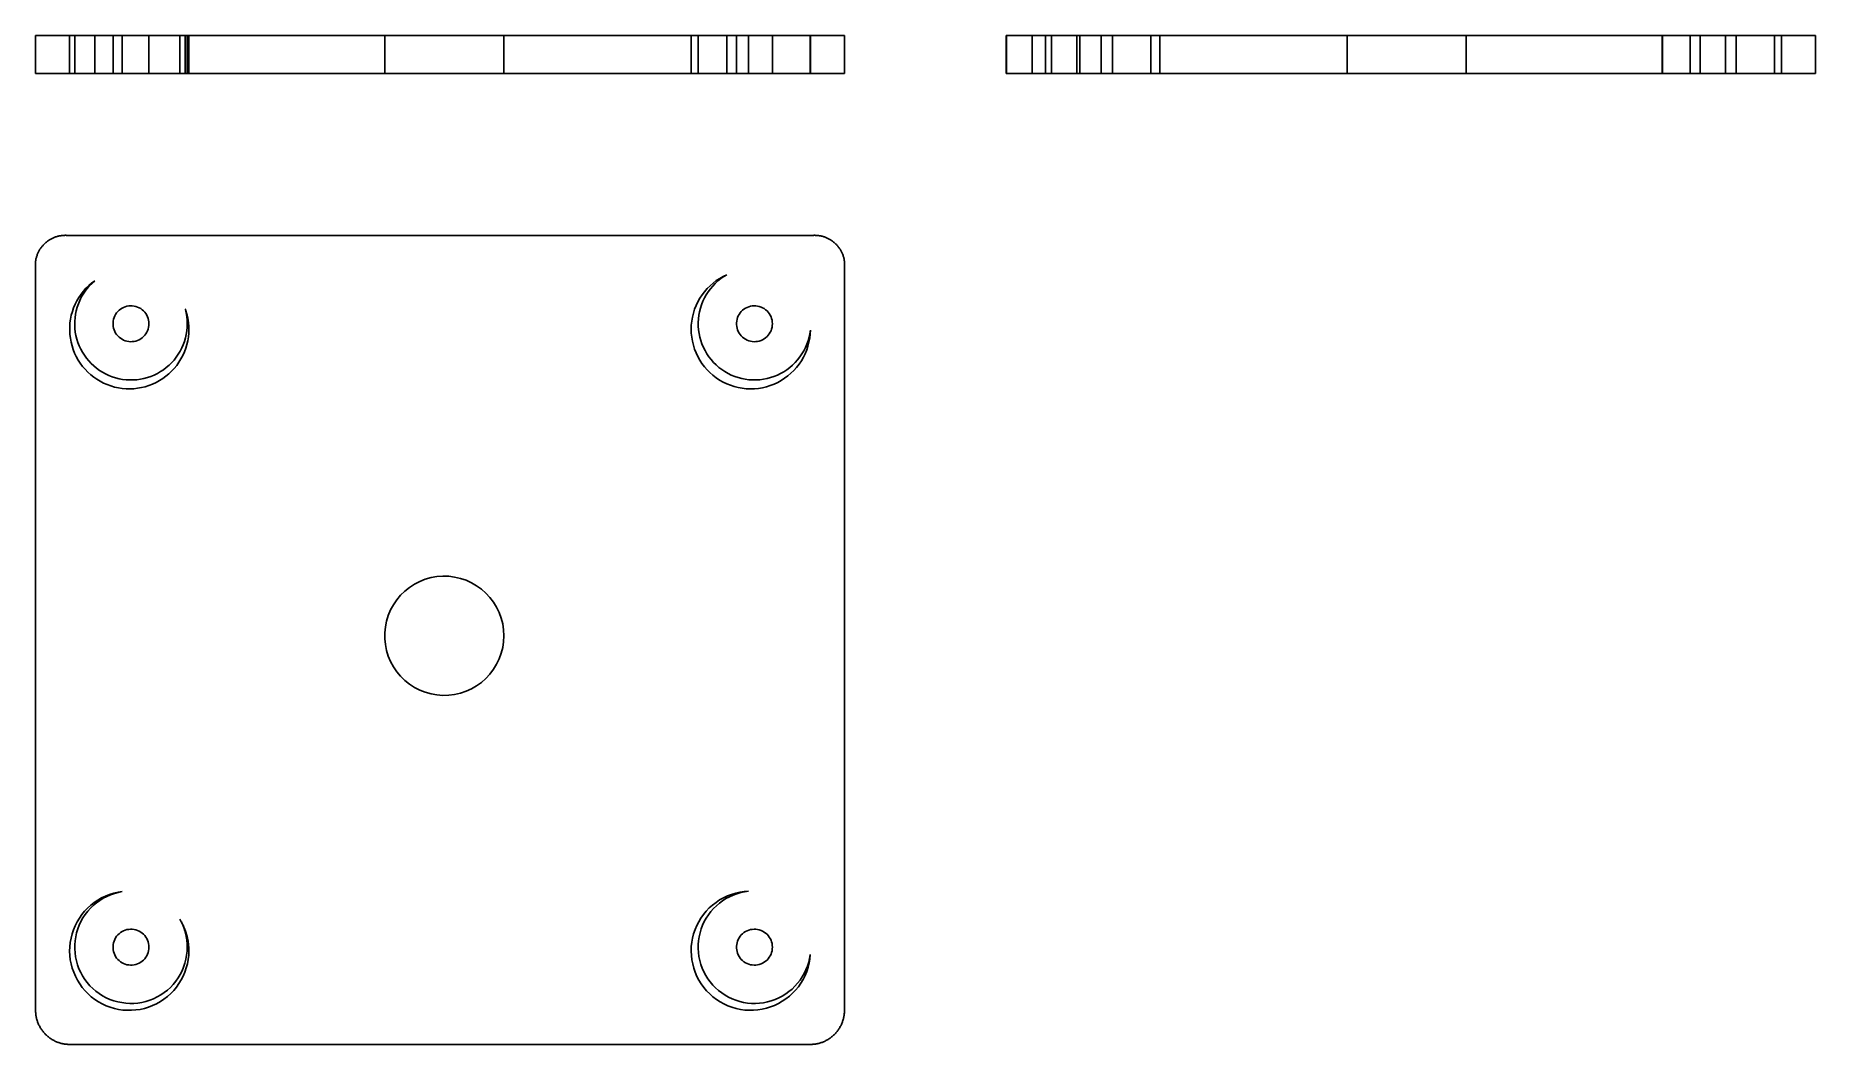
# Model space of a CAD drawing. Extents: x 0 to 3.3, y 0 to 1.87.
import ezdxf

# ---------------------------------------------------------------- set-up
doc = ezdxf.new("R2010")
doc.units = 0
doc.linetypes.add('HIDDEN', pattern=[0.075028, 0.050044, -0.024984])
for name, color, linetype in [('FRONT', 7, 'CONTINUOUS'), ('FRONT_HID', 7, 'HIDDEN'), ('LEFT', 7, 'CONTINUOUS'), ('LEFT_HID', 7, 'HIDDEN'), ('TOP', 7, 'CONTINUOUS')]:
    doc.layers.add(name, color=color, linetype=linetype)

msp = doc.modelspace()

# ---------------------------------------------------------------- linework, layer by layer
at = {"layer": 'FRONT'}
for p, q in [((0.063158, 1.870984), (0, 1.870984)), ((0, 1.800672), (0, 1.870984)), ((0, 1.800672), (0, 1.870984)), ((1.436842, 1.870984), (0.063158, 1.870984)), ((0.063158, 1.800672), (0.063158, 1.870984)), ((1.5, 1.870984), (1.436842, 1.870984)), ((1.436842, 1.800672), (1.436842, 1.870984)), ((1.5, 1.800672), (1.5, 1.870984)), ((0.063158, 1.800672), (0, 1.800672)), ((1.436842, 1.800672), (0.063158, 1.800672)), ((1.5, 1.800672), (1.436842, 1.800672))]:
    msp.add_line(p, q, dxfattribs=at)
at = {"layer": 'FRONT_HID', "linetype": 'HIDDEN'}
for p, q in [((0.160829, 1.870984), (0.063158, 1.870984)), ((0.063158, 1.870984), (0.284211, 1.870984)), ((0.109647, 1.870984), (0.063158, 1.870984)), ((0.063158, 1.870984), (0.284211, 1.870984)), ((0.160829, 1.870984), (0.072533, 1.870984)), ((0.072533, 1.870984), (0.28125, 1.870984)), ((0.109647, 1.870984), (0.072533, 1.870984)), ((0.072533, 1.870984), (0.28125, 1.870984)), ((0.072533, 1.870984), (0.072533, 1.800672)), ((0.072533, 1.870984), (0.072533, 1.800672)), ((0.277586, 1.870984), (0.109647, 1.870984)), ((0.109647, 1.870984), (0.109647, 1.800672)), ((0.277586, 1.870984), (0.109647, 1.870984)), ((0.210197, 1.870984), (0.143586, 1.870984)), ((0.143586, 1.870984), (0.210197, 1.870984)), ((0.210197, 1.870984), (0.143586, 1.870984)), ((0.143586, 1.870984), (0.210197, 1.870984)), ((0.143586, 1.870984), (0.143586, 1.800672)), ((0.143586, 1.870984), (0.143586, 1.800672)), ((0.267517, 1.870984), (0.160829, 1.870984)), ((0.160829, 1.870984), (0.160829, 1.800672)), ((0.267517, 1.870984), (0.160829, 1.870984)), ((0.210197, 1.800672), (0.210197, 1.870984)), ((0.210197, 1.800672), (0.210197, 1.870984)), ((0.267517, 1.870984), (0.267517, 1.800672)), ((0.28125, 1.870984), (0.267517, 1.870984)), ((0.284211, 1.870984), (0.267517, 1.870984)), ((0.284211, 1.870984), (0.277586, 1.870984)), ((0.277586, 1.870984), (0.277586, 1.800672)), ((0.28125, 1.870984), (0.277586, 1.870984)), ((0.28125, 1.800672), (0.28125, 1.870984)), ((0.28125, 1.800672), (0.28125, 1.870984)), ((0.284211, 1.800672), (0.284211, 1.870984)), ((0.284211, 1.800672), (0.284211, 1.870984)), ((0.868421, 1.870984), (0.647368, 1.870984)), ((0.647368, 1.870984), (0.868421, 1.870984)), ((0.647368, 1.870984), (0.647368, 1.800672)), ((0.868421, 1.800672), (0.868421, 1.870984)), ((1.322275, 1.870984), (1.215789, 1.870984)), ((1.215789, 1.870984), (1.436637, 1.870984)), ((1.28204, 1.870984), (1.215789, 1.870984)), ((1.215789, 1.870984), (1.436832, 1.870984)), ((1.215789, 1.870984), (1.215789, 1.800672)), ((1.215789, 1.870984), (1.215789, 1.800672)), ((1.322275, 1.870984), (1.228783, 1.870984)), ((1.228783, 1.870984), (1.436637, 1.870984)), ((1.28204, 1.870984), (1.228783, 1.870984)), ((1.228783, 1.870984), (1.436832, 1.870984)), ((1.228783, 1.870984), (1.228783, 1.800672)), ((1.228783, 1.870984), (1.228783, 1.800672)), ((1.4375, 1.870984), (1.28204, 1.870984)), ((1.28204, 1.870984), (1.28204, 1.800672)), ((1.436842, 1.870984), (1.28204, 1.870984)), ((1.366447, 1.870984), (1.299836, 1.870984)), ((1.299836, 1.870984), (1.366447, 1.870984)), ((1.366447, 1.870984), (1.299836, 1.870984)), ((1.299836, 1.870984), (1.366447, 1.870984)), ((1.299836, 1.870984), (1.299836, 1.800672)), ((1.299836, 1.870984), (1.299836, 1.800672)), ((1.4375, 1.870984), (1.322275, 1.870984)), ((1.322275, 1.870984), (1.322275, 1.800672)), ((1.436842, 1.870984), (1.322275, 1.870984)), ((1.366447, 1.800672), (1.366447, 1.870984)), ((1.366447, 1.800672), (1.366447, 1.870984)), ((1.436637, 1.870984), (1.4375, 1.870984)), ((1.436637, 1.870984), (1.436637, 1.800672)), ((1.436637, 1.870984), (1.436842, 1.870984)), ((1.436832, 1.870984), (1.4375, 1.870984)), ((1.436832, 1.870984), (1.436832, 1.800672)), ((1.436832, 1.870984), (1.436842, 1.870984)), ((0.160829, 1.800672), (0.063158, 1.800672)), ((0.063158, 1.800672), (0.284211, 1.800672)), ((0.109647, 1.800672), (0.063158, 1.800672)), ((0.063158, 1.800672), (0.284211, 1.800672)), ((0.160829, 1.800672), (0.072533, 1.800672)), ((0.072533, 1.800672), (0.28125, 1.800672)), ((0.109647, 1.800672), (0.072533, 1.800672)), ((0.072533, 1.800672), (0.28125, 1.800672)), ((0.277586, 1.800672), (0.109647, 1.800672)), ((0.277586, 1.800672), (0.109647, 1.800672)), ((0.210197, 1.800672), (0.143586, 1.800672)), ((0.143586, 1.800672), (0.210197, 1.800672)), ((0.210197, 1.800672), (0.143586, 1.800672)), ((0.143586, 1.800672), (0.210197, 1.800672)), ((0.267517, 1.800672), (0.160829, 1.800672)), ((0.267517, 1.800672), (0.160829, 1.800672)), ((0.28125, 1.800672), (0.267517, 1.800672)), ((0.284211, 1.800672), (0.267517, 1.800672)), ((0.284211, 1.800672), (0.277586, 1.800672)), ((0.28125, 1.800672), (0.277586, 1.800672)), ((0.868421, 1.800672), (0.647368, 1.800672)), ((0.647368, 1.800672), (0.868421, 1.800672)), ((1.322275, 1.800672), (1.215789, 1.800672)), ((1.215789, 1.800672), (1.436637, 1.800672)), ((1.28204, 1.800672), (1.215789, 1.800672)), ((1.215789, 1.800672), (1.436832, 1.800672)), ((1.322275, 1.800672), (1.228783, 1.800672)), ((1.228783, 1.800672), (1.436637, 1.800672)), ((1.28204, 1.800672), (1.228783, 1.800672)), ((1.228783, 1.800672), (1.436832, 1.800672)), ((1.4375, 1.800672), (1.28204, 1.800672)), ((1.436842, 1.800672), (1.28204, 1.800672)), ((1.366447, 1.800672), (1.299836, 1.800672)), ((1.299836, 1.800672), (1.366447, 1.800672)), ((1.366447, 1.800672), (1.299836, 1.800672)), ((1.299836, 1.800672), (1.366447, 1.800672)), ((1.4375, 1.800672), (1.322275, 1.800672)), ((1.436842, 1.800672), (1.322275, 1.800672)), ((1.436637, 1.800672), (1.4375, 1.800672)), ((1.436637, 1.800672), (1.436842, 1.800672)), ((1.436832, 1.800672), (1.4375, 1.800672)), ((1.436832, 1.800672), (1.436842, 1.800672))]:
    msp.add_line(p, q, dxfattribs=at)
at = {"layer": 'LEFT'}
for p, q in [((1.800112, 1.870984), (1.848042, 1.870984)), ((1.800112, 1.870984), (1.800112, 1.800672)), ((1.848042, 1.870984), (3.237515, 1.870984)), ((1.848042, 1.800672), (1.848042, 1.870984)), ((3.237515, 1.870984), (3.300673, 1.870984)), ((3.237515, 1.800672), (3.237515, 1.870984)), ((3.300673, 1.800672), (3.300673, 1.870984)), ((3.300673, 1.800672), (3.300673, 1.870984)), ((1.800112, 1.800672), (1.848042, 1.800672)), ((1.848042, 1.800672), (3.237515, 1.800672)), ((3.237515, 1.800672), (3.300673, 1.800672))]:
    msp.add_line(p, q, dxfattribs=at)
at = {"layer": 'LEFT_HID', "linetype": 'HIDDEN'}
for p, q in [((1.800112, 1.870984), (1.800673, 1.870984)), ((1.800673, 1.870984), (1.800112, 1.870984)), ((1.800673, 1.800672), (1.800673, 1.870984)), ((1.800673, 1.800672), (1.800673, 1.870984)), ((1.873087, 1.870984), (2.084884, 1.870984)), ((1.964078, 1.870984), (1.873087, 1.870984)), ((1.873087, 1.870984), (1.873087, 1.800672)), ((1.974357, 1.870984), (1.873087, 1.870984)), ((1.873087, 1.870984), (2.068436, 1.870984)), ((1.884272, 1.870984), (2.084884, 1.870984)), ((1.936669, 1.870984), (1.884272, 1.870984)), ((1.884272, 1.870984), (1.884272, 1.800672)), ((1.936669, 1.870984), (1.884272, 1.870984)), ((1.884272, 1.870984), (2.068436, 1.870984)), ((1.964078, 1.870984), (1.930772, 1.870984)), ((1.930772, 1.870984), (1.997384, 1.870984)), ((1.964078, 1.870984), (1.930772, 1.870984)), ((1.930772, 1.870984), (1.997384, 1.870984)), ((1.930772, 1.870984), (1.930772, 1.800672)), ((1.930772, 1.870984), (1.930772, 1.800672)), ((1.974357, 1.870984), (1.936669, 1.870984)), ((1.936669, 1.870984), (1.936669, 1.800672)), ((1.964078, 1.870984), (1.936669, 1.870984)), ((1.975869, 1.870984), (1.964078, 1.870984)), ((2.068436, 1.870984), (1.964078, 1.870984)), ((1.997384, 1.870984), (1.964078, 1.870984)), ((1.997384, 1.870984), (1.964078, 1.870984)), ((2.084884, 1.870984), (1.974357, 1.870984)), ((1.975869, 1.870984), (1.974357, 1.870984)), ((2.084884, 1.870984), (1.975869, 1.870984)), ((1.975869, 1.870984), (1.975869, 1.800672)), ((2.068436, 1.870984), (1.975869, 1.870984)), ((1.997384, 1.870984), (1.997384, 1.800672)), ((1.997384, 1.870984), (1.997384, 1.800672)), ((2.068436, 1.870984), (2.068436, 1.800672)), ((2.068436, 1.870984), (2.068436, 1.800672)), ((2.084884, 1.870984), (2.084884, 1.800672)), ((2.084884, 1.870984), (2.084884, 1.800672)), ((2.542779, 1.870984), (2.432252, 1.870984)), ((2.432252, 1.870984), (2.653305, 1.870984)), ((2.432252, 1.870984), (2.432252, 1.800672)), ((2.653305, 1.870984), (2.542779, 1.870984)), ((2.653305, 1.870984), (2.653305, 1.800672)), ((3.016537, 1.870984), (3.237515, 1.870984)), ((3.120328, 1.870984), (3.016537, 1.870984)), ((3.016537, 1.870984), (3.016537, 1.800672)), ((3.126989, 1.870984), (3.016537, 1.870984)), ((3.016537, 1.870984), (3.224686, 1.870984)), ((3.017213, 1.870984), (3.224686, 1.870984)), ((3.068581, 1.870984), (3.017213, 1.870984)), ((3.017213, 1.870984), (3.017213, 1.800672)), ((3.017213, 1.870984), (3.237515, 1.870984)), ((3.068581, 1.870984), (3.017213, 1.870984)), ((3.068581, 1.870984), (3.068581, 1.800672)), ((3.120328, 1.870984), (3.068581, 1.870984)), ((3.126989, 1.870984), (3.068581, 1.870984)), ((3.120328, 1.870984), (3.087022, 1.870984)), ((3.087022, 1.870984), (3.153634, 1.870984)), ((3.120328, 1.870984), (3.087022, 1.870984)), ((3.087022, 1.870984), (3.153634, 1.870984)), ((3.087022, 1.870984), (3.087022, 1.800672)), ((3.087022, 1.870984), (3.087022, 1.800672)), ((3.224686, 1.870984), (3.120328, 1.870984)), ((3.153634, 1.870984), (3.120328, 1.870984)), ((3.133723, 1.870984), (3.120328, 1.870984)), ((3.153634, 1.870984), (3.120328, 1.870984)), ((3.237515, 1.870984), (3.126989, 1.870984)), ((3.133723, 1.870984), (3.126989, 1.870984)), ((3.237515, 1.870984), (3.133723, 1.870984)), ((3.133723, 1.870984), (3.133723, 1.800672)), ((3.224686, 1.870984), (3.133723, 1.870984)), ((3.153634, 1.870984), (3.153634, 1.800672)), ((3.153634, 1.870984), (3.153634, 1.800672)), ((3.224686, 1.870984), (3.224686, 1.800672)), ((3.224686, 1.870984), (3.224686, 1.800672)), ((3.300673, 1.870984), (3.237515, 1.870984)), ((1.800112, 1.800672), (1.800673, 1.800672)), ((1.800673, 1.800672), (1.800112, 1.800672)), ((1.873087, 1.800672), (2.084884, 1.800672)), ((1.964078, 1.800672), (1.873087, 1.800672)), ((1.974357, 1.800672), (1.873087, 1.800672)), ((1.873087, 1.800672), (2.068436, 1.800672)), ((1.884272, 1.800672), (2.084884, 1.800672)), ((1.936669, 1.800672), (1.884272, 1.800672)), ((1.936669, 1.800672), (1.884272, 1.800672)), ((1.884272, 1.800672), (2.068436, 1.800672)), ((1.964078, 1.800672), (1.930772, 1.800672)), ((1.930772, 1.800672), (1.997384, 1.800672)), ((1.964078, 1.800672), (1.930772, 1.800672)), ((1.930772, 1.800672), (1.997384, 1.800672)), ((1.974357, 1.800672), (1.936669, 1.800672)), ((1.964078, 1.800672), (1.936669, 1.800672)), ((1.975869, 1.800672), (1.964078, 1.800672)), ((2.068436, 1.800672), (1.964078, 1.800672)), ((1.997384, 1.800672), (1.964078, 1.800672)), ((1.997384, 1.800672), (1.964078, 1.800672)), ((2.084884, 1.800672), (1.974357, 1.800672)), ((1.975869, 1.800672), (1.974357, 1.800672)), ((2.084884, 1.800672), (1.975869, 1.800672)), ((2.068436, 1.800672), (1.975869, 1.800672)), ((2.542779, 1.800672), (2.432252, 1.800672)), ((2.432252, 1.800672), (2.653305, 1.800672)), ((2.653305, 1.800672), (2.542779, 1.800672)), ((3.016537, 1.800672), (3.237515, 1.800672)), ((3.120328, 1.800672), (3.016537, 1.800672)), ((3.126989, 1.800672), (3.016537, 1.800672)), ((3.016537, 1.800672), (3.224686, 1.800672)), ((3.017213, 1.800672), (3.224686, 1.800672)), ((3.068581, 1.800672), (3.017213, 1.800672)), ((3.068581, 1.800672), (3.017213, 1.800672)), ((3.017213, 1.800672), (3.237515, 1.800672)), ((3.120328, 1.800672), (3.068581, 1.800672)), ((3.126989, 1.800672), (3.068581, 1.800672)), ((3.120328, 1.800672), (3.087022, 1.800672)), ((3.087022, 1.800672), (3.153634, 1.800672)), ((3.120328, 1.800672), (3.087022, 1.800672)), ((3.087022, 1.800672), (3.153634, 1.800672)), ((3.224686, 1.800672), (3.120328, 1.800672)), ((3.153634, 1.800672), (3.120328, 1.800672)), ((3.133723, 1.800672), (3.120328, 1.800672)), ((3.153634, 1.800672), (3.120328, 1.800672)), ((3.237515, 1.800672), (3.126989, 1.800672)), ((3.133723, 1.800672), (3.126989, 1.800672)), ((3.237515, 1.800672), (3.133723, 1.800672)), ((3.224686, 1.800672), (3.133723, 1.800672)), ((3.300673, 1.800672), (3.237515, 1.800672))]:
    msp.add_line(p, q, dxfattribs=at)
at = {"layer": 'TOP'}
for p, q in [((0.016979, 1.485365), (0.015978, 1.484398)), ((0.018004, 1.486307), (0.016979, 1.485365)), ((0.019052, 1.487223), (0.018004, 1.486307)), ((0.020122, 1.488113), (0.019052, 1.487223)), ((0.021214, 1.488975), (0.020122, 1.488113)), ((0.022328, 1.48981), (0.021214, 1.488975)), ((0.023462, 1.490617), (0.022328, 1.48981)), ((0.024616, 1.491396), (0.023462, 1.490617)), ((0.025788, 1.492146), (0.024616, 1.491396)), ((0.026979, 1.492866), (0.025788, 1.492146)), ((0.028188, 1.493556), (0.026979, 1.492866)), ((0.029414, 1.494216), (0.028188, 1.493556)), ((0.030655, 1.494845), (0.029414, 1.494216)), ((0.031912, 1.495443), (0.030655, 1.494845)), ((0.033184, 1.496009), (0.031912, 1.495443)), ((0.034469, 1.496544), (0.033184, 1.496009)), ((0.035767, 1.497046), (0.034469, 1.496544)), ((0.037077, 1.497516), (0.035767, 1.497046)), ((0.038398, 1.497953), (0.037077, 1.497516)), ((0.03973, 1.498357), (0.038398, 1.497953)), ((0.041072, 1.498727), (0.03973, 1.498357)), ((0.042422, 1.499064), (0.041072, 1.498727)), ((0.043781, 1.499367), (0.042422, 1.499064)), ((0.045146, 1.499637), (0.043781, 1.499367)), ((0.046518, 1.499872), (0.045146, 1.499637)), ((0.047895, 1.500073), (0.046518, 1.499872)), ((0.049277, 1.500239), (0.047895, 1.500073)), ((0.050663, 1.500371), (0.049277, 1.500239)), ((0.052051, 1.500469), (0.050663, 1.500371)), ((0.053442, 1.500531), (0.052051, 1.500469)), ((0.054833, 1.500559), (0.053442, 1.500531)), ((0.056225, 1.500553), (0.054833, 1.500559)), ((0.057616, 1.500511), (0.056225, 1.500553)), ((0.059006, 1.500435), (0.057616, 1.500511)), ((0.060393, 1.500325), (0.059006, 1.500435)), ((0.061778, 1.50018), (0.060393, 1.500325)), ((0.063158, 1.5), (0.061778, 1.50018)), ((1.436842, 1.5), (0.063158, 1.5)), ((1.438222, 1.50018), (1.436842, 1.5)), ((1.439607, 1.500325), (1.438222, 1.50018)), ((1.440994, 1.500435), (1.439607, 1.500325)), ((1.442384, 1.500511), (1.440994, 1.500435)), ((1.443775, 1.500553), (1.442384, 1.500511)), ((1.445167, 1.500559), (1.443775, 1.500553)), ((1.446558, 1.500531), (1.445167, 1.500559)), ((1.447949, 1.500469), (1.446558, 1.500531)), ((1.449337, 1.500371), (1.447949, 1.500469)), ((1.450723, 1.500239), (1.449337, 1.500371)), ((1.452105, 1.500073), (1.450723, 1.500239)), ((1.453482, 1.499872), (1.452105, 1.500073)), ((1.454854, 1.499637), (1.453482, 1.499872)), ((1.456219, 1.499367), (1.454854, 1.499637)), ((1.457578, 1.499064), (1.456219, 1.499367)), ((1.458928, 1.498727), (1.457578, 1.499064)), ((1.46027, 1.498357), (1.458928, 1.498727)), ((1.461602, 1.497953), (1.46027, 1.498357)), ((1.462923, 1.497516), (1.461602, 1.497953)), ((1.464233, 1.497046), (1.462923, 1.497516)), ((1.465531, 1.496544), (1.464233, 1.497046)), ((1.466816, 1.496009), (1.465531, 1.496544)), ((1.468088, 1.495443), (1.466816, 1.496009)), ((1.469345, 1.494845), (1.468088, 1.495443)), ((1.470586, 1.494216), (1.469345, 1.494845)), ((1.471812, 1.493556), (1.470586, 1.494216)), ((1.473021, 1.492866), (1.471812, 1.493556)), ((1.474212, 1.492146), (1.473021, 1.492866)), ((1.475384, 1.491396), (1.474212, 1.492146)), ((1.476538, 1.490617), (1.475384, 1.491396)), ((1.477672, 1.48981), (1.476538, 1.490617)), ((1.478786, 1.488975), (1.477672, 1.48981)), ((1.479878, 1.488113), (1.478786, 1.488975)), ((1.480948, 1.487223), (1.479878, 1.488113)), ((1.481996, 1.486307), (1.480948, 1.487223)), ((1.483021, 1.485365), (1.481996, 1.486307)), ((1.484022, 1.484398), (1.483021, 1.485365)), ((0.000214, 1.454007), (0, 1.452632)), ((0, 1.452632), (0, 0.063158)), ((0.000462, 1.455376), (0.000214, 1.454007)), ((0.000745, 1.456739), (0.000462, 1.455376)), ((0.001061, 1.458095), (0.000745, 1.456739)), ((0.001411, 1.459442), (0.001061, 1.458095)), ((0.001794, 1.46078), (0.001411, 1.459442)), ((0.00221, 1.462108), (0.001794, 1.46078)), ((0.00266, 1.463425), (0.00221, 1.462108)), ((0.003142, 1.464731), (0.00266, 1.463425)), ((0.003657, 1.466024), (0.003142, 1.464731)), ((0.004204, 1.467304), (0.003657, 1.466024)), ((0.004782, 1.46857), (0.004204, 1.467304)), ((0.005392, 1.469821), (0.004782, 1.46857)), ((0.006033, 1.471057), (0.005392, 1.469821)), ((0.006704, 1.472276), (0.006033, 1.471057)), ((0.007406, 1.473478), (0.006704, 1.472276)), ((0.008137, 1.474662), (0.007406, 1.473478)), ((0.008898, 1.475828), (0.008137, 1.474662)), ((0.009688, 1.476974), (0.008898, 1.475828)), ((0.010506, 1.4781), (0.009688, 1.476974)), ((0.011351, 1.479205), (0.010506, 1.4781)), ((0.012224, 1.48029), (0.011351, 1.479205)), ((0.013124, 1.481351), (0.012224, 1.48029)), ((0.01405, 1.482391), (0.013124, 1.481351)), ((0.015001, 1.483406), (0.01405, 1.482391)), ((0.015978, 1.484398), (0.015001, 1.483406)), ((1.484999, 1.483406), (1.484022, 1.484398)), ((1.48595, 1.482391), (1.484999, 1.483406)), ((1.486876, 1.481351), (1.48595, 1.482391)), ((1.487776, 1.48029), (1.486876, 1.481351)), ((1.488649, 1.479205), (1.487776, 1.48029)), ((1.489494, 1.4781), (1.488649, 1.479205)), ((1.490312, 1.476974), (1.489494, 1.4781)), ((1.491102, 1.475828), (1.490312, 1.476974)), ((1.491863, 1.474662), (1.491102, 1.475828)), ((1.492594, 1.473478), (1.491863, 1.474662)), ((1.493296, 1.472276), (1.492594, 1.473478)), ((1.493967, 1.471057), (1.493296, 1.472276)), ((1.494608, 1.469821), (1.493967, 1.471057)), ((1.495218, 1.46857), (1.494608, 1.469821)), ((1.495796, 1.467304), (1.495218, 1.46857)), ((1.496343, 1.466024), (1.495796, 1.467304)), ((1.496858, 1.464731), (1.496343, 1.466024)), ((1.49734, 1.463425), (1.496858, 1.464731)), ((1.49779, 1.462108), (1.49734, 1.463425)), ((1.498206, 1.46078), (1.49779, 1.462108)), ((1.498589, 1.459442), (1.498206, 1.46078)), ((1.498939, 1.458095), (1.498589, 1.459442)), ((1.499255, 1.456739), (1.498939, 1.458095)), ((1.499538, 1.455376), (1.499255, 1.456739)), ((1.499786, 1.454007), (1.499538, 1.455376)), ((1.5, 1.452632), (1.499786, 1.454007)), ((1.5, 0.063158), (1.5, 1.452632)), ((1.268711, 1.420644), (1.262431, 1.416509)), ((1.270696, 1.420209), (1.265406, 1.415984)), ((1.275257, 1.424342), (1.268711, 1.420644)), ((1.276248, 1.424082), (1.270696, 1.420209)), ((1.28204, 1.427586), (1.275257, 1.424342)), ((1.28204, 1.427586), (1.276248, 1.424082)), ((0.084238, 1.391242), (0.08021, 1.385295)), ((0.088643, 1.396914), (0.084238, 1.391242)), ((0.088043, 1.391336), (0.084739, 1.385571)), ((0.091707, 1.39688), (0.088043, 1.391336)), ((0.093407, 1.402288), (0.088643, 1.396914)), ((0.095716, 1.402179), (0.091707, 1.39688)), ((0.098511, 1.407341), (0.093407, 1.402288)), ((0.100054, 1.407213), (0.095716, 1.402179)), ((0.103932, 1.412052), (0.098511, 1.407341)), ((0.104705, 1.41196), (0.100054, 1.407213)), ((0.109647, 1.416401), (0.103932, 1.412052)), ((0.109647, 1.416401), (0.104705, 1.41196)), ((1.235997, 1.390023), (1.231875, 1.383735)), ((1.240537, 1.396016), (1.235997, 1.390023)), ((1.243634, 1.390254), (1.240344, 1.384338)), ((1.245474, 1.401686), (1.240537, 1.396016)), ((1.247302, 1.395944), (1.243634, 1.390254)), ((1.250786, 1.407008), (1.245474, 1.401686)), ((1.25133, 1.401384), (1.247302, 1.395944)), ((1.256447, 1.411957), (1.250786, 1.407008)), ((1.255703, 1.406552), (1.25133, 1.401384)), ((1.260401, 1.411426), (1.255703, 1.406552)), ((1.262431, 1.416509), (1.256447, 1.411957)), ((1.265406, 1.415984), (1.260401, 1.411426)), ((0.06819, 1.359287), (0.066272, 1.352366)), ((0.070554, 1.366068), (0.06819, 1.359287)), ((0.073354, 1.372682), (0.070554, 1.366068)), ((0.074038, 1.354258), (0.073123, 1.347677)), ((0.076577, 1.3791), (0.073354, 1.372682)), ((0.075371, 1.360768), (0.074038, 1.354258)), ((0.077115, 1.36718), (0.075371, 1.360768)), ((0.08021, 1.385295), (0.076577, 1.3791)), ((0.079264, 1.373468), (0.077115, 1.36718)), ((0.081809, 1.379607), (0.079264, 1.373468)), ((0.084739, 1.385571), (0.081809, 1.379607)), ((0.148472, 1.353962), (0.146884, 1.351046)), ((0.150342, 1.356706), (0.148472, 1.353962)), ((0.152476, 1.359249), (0.150342, 1.356706)), ((0.154853, 1.361568), (0.152476, 1.359249)), ((0.157449, 1.363638), (0.154853, 1.361568)), ((0.160238, 1.365439), (0.157449, 1.363638)), ((0.163193, 1.366954), (0.160238, 1.365439)), ((0.166284, 1.368167), (0.163193, 1.366954)), ((0.16948, 1.369066), (0.166284, 1.368167)), ((0.17275, 1.369643), (0.16948, 1.369066)), ((0.176061, 1.369891), (0.17275, 1.369643)), ((0.17938, 1.369808), (0.176061, 1.369891)), ((0.182675, 1.369395), (0.17938, 1.369808)), ((0.185912, 1.368656), (0.182675, 1.369395)), ((0.189059, 1.367599), (0.185912, 1.368656)), ((0.192086, 1.366233), (0.189059, 1.367599)), ((0.194961, 1.364573), (0.192086, 1.366233)), ((0.197657, 1.362635), (0.194961, 1.364573)), ((0.200147, 1.360438), (0.197657, 1.362635)), ((0.202405, 1.358004), (0.200147, 1.360438)), ((0.20441, 1.355357), (0.202405, 1.358004)), ((0.206141, 1.352524), (0.20441, 1.355357)), ((0.277793, 1.363429), (0.277586, 1.364004)), ((0.277701, 1.363579), (0.277586, 1.364004)), ((0.277814, 1.363153), (0.277701, 1.363579)), ((0.277996, 1.362854), (0.277793, 1.363429)), ((0.277925, 1.362727), (0.277814, 1.363153)), ((0.278035, 1.362301), (0.277925, 1.362727)), ((0.278197, 1.362277), (0.277996, 1.362854)), ((0.278142, 1.361874), (0.278035, 1.362301)), ((0.278248, 1.361447), (0.278142, 1.361874)), ((0.278394, 1.361699), (0.278197, 1.362277)), ((0.278352, 1.361019), (0.278248, 1.361447)), ((0.278454, 1.360591), (0.278352, 1.361019)), ((0.278588, 1.36112), (0.278394, 1.361699)), ((0.278554, 1.360162), (0.278454, 1.360591)), ((0.278653, 1.359733), (0.278554, 1.360162)), ((0.278778, 1.360541), (0.278588, 1.36112)), ((0.278749, 1.359304), (0.278653, 1.359733)), ((0.278844, 1.358874), (0.278749, 1.359304)), ((0.278966, 1.35996), (0.278778, 1.360541)), ((0.278937, 1.358444), (0.278844, 1.358874)), ((0.279029, 1.358013), (0.278937, 1.358444)), ((0.27915, 1.359378), (0.278966, 1.35996)), ((0.279118, 1.357582), (0.279029, 1.358013)), ((0.279206, 1.35715), (0.279118, 1.357582)), ((0.279331, 1.358795), (0.27915, 1.359378)), ((0.279291, 1.356719), (0.279206, 1.35715)), ((0.279375, 1.356286), (0.279291, 1.356719)), ((0.279509, 1.358211), (0.279331, 1.358795)), ((0.279458, 1.355854), (0.279375, 1.356286)), ((0.279538, 1.355421), (0.279458, 1.355854)), ((0.279683, 1.357626), (0.279509, 1.358211)), ((0.279616, 1.354988), (0.279538, 1.355421)), ((0.279693, 1.354555), (0.279616, 1.354988)), ((0.279854, 1.35704), (0.279683, 1.357626)), ((0.279768, 1.354121), (0.279693, 1.354555)), ((0.279841, 1.353687), (0.279768, 1.354121)), ((0.279912, 1.353252), (0.279841, 1.353687)), ((0.280023, 1.356453), (0.279854, 1.35704)), ((0.280187, 1.355865), (0.280023, 1.356453)), ((0.280349, 1.355276), (0.280187, 1.355865)), ((0.280507, 1.354687), (0.280349, 1.355276)), ((0.280662, 1.354096), (0.280507, 1.354687)), ((0.280814, 1.353505), (0.280662, 1.354096)), ((0.280963, 1.352913), (0.280814, 1.353505)), ((1.219916, 1.356234), (1.218128, 1.348931)), ((1.222196, 1.363399), (1.219916, 1.356234)), ((1.224958, 1.370392), (1.222196, 1.363399)), ((1.228189, 1.377181), (1.224958, 1.370392)), ((1.231875, 1.383735), (1.228189, 1.377181)), ((1.2312, 1.358925), (1.229967, 1.352269)), ((1.232862, 1.365488), (1.2312, 1.358925)), ((1.234946, 1.371928), (1.232862, 1.365488)), ((1.237444, 1.378221), (1.234946, 1.371928)), ((1.240344, 1.384338), (1.237444, 1.378221)), ((1.304722, 1.353962), (1.303134, 1.351046)), ((1.306592, 1.356706), (1.304722, 1.353962)), ((1.308726, 1.359249), (1.306592, 1.356706)), ((1.311103, 1.361568), (1.308726, 1.359249)), ((1.313699, 1.363638), (1.311103, 1.361568)), ((1.316488, 1.365439), (1.313699, 1.363638)), ((1.319443, 1.366954), (1.316488, 1.365439)), ((1.322534, 1.368167), (1.319443, 1.366954)), ((1.32573, 1.369066), (1.322534, 1.368167)), ((1.329, 1.369643), (1.32573, 1.369066)), ((1.332311, 1.369891), (1.329, 1.369643)), ((1.33563, 1.369808), (1.332311, 1.369891)), ((1.338925, 1.369395), (1.33563, 1.369808)), ((1.342162, 1.368656), (1.338925, 1.369395)), ((1.345309, 1.367599), (1.342162, 1.368656)), ((1.348336, 1.366233), (1.345309, 1.367599)), ((1.351211, 1.364573), (1.348336, 1.366233)), ((1.353907, 1.362635), (1.351211, 1.364573)), ((1.356397, 1.360438), (1.353907, 1.362635)), ((1.358655, 1.358004), (1.356397, 1.360438)), ((1.36066, 1.355357), (1.358655, 1.358004)), ((1.362391, 1.352524), (1.36066, 1.355357)), ((0.06326, 1.331062), (0.063185, 1.32388)), ((0.063185, 1.32388), (0.063576, 1.316709)), ((0.063801, 1.338223), (0.06326, 1.331062)), ((0.064807, 1.345335), (0.063801, 1.338223)), ((0.066272, 1.352366), (0.064807, 1.345335)), ((0.072628, 1.34105), (0.072556, 1.334405)), ((0.072556, 1.334405), (0.072907, 1.32777)), ((0.073123, 1.347677), (0.072628, 1.34105)), ((0.072907, 1.32777), (0.073679, 1.32117)), ((0.073679, 1.32117), (0.07487, 1.314632)), ((0.143958, 1.341559), (0.143627, 1.338256)), ((0.143627, 1.338256), (0.143627, 1.334935)), ((0.143627, 1.334935), (0.143958, 1.331631)), ((0.144615, 1.344814), (0.143958, 1.341559)), ((0.143958, 1.331631), (0.144615, 1.328377)), ((0.145594, 1.347987), (0.144615, 1.344814)), ((0.144615, 1.328377), (0.145594, 1.325204)), ((0.146884, 1.351046), (0.145594, 1.347987)), ((0.145594, 1.325204), (0.146884, 1.322144)), ((0.146884, 1.322144), (0.148472, 1.319229)), ((0.20441, 1.317834), (0.206141, 1.320667)), ((0.207582, 1.349533), (0.206141, 1.352524)), ((0.206141, 1.320667), (0.207582, 1.323658)), ((0.208718, 1.346412), (0.207582, 1.349533)), ((0.207582, 1.323658), (0.208718, 1.326778)), ((0.209537, 1.343195), (0.208718, 1.346412)), ((0.208718, 1.326778), (0.209537, 1.329996)), ((0.210032, 1.339912), (0.209537, 1.343195)), ((0.209537, 1.329996), (0.210032, 1.333279)), ((0.210197, 1.336595), (0.210032, 1.339912)), ((0.210032, 1.333279), (0.210197, 1.336595)), ((0.279351, 1.316778), (0.280405, 1.323339)), ((0.279981, 1.352817), (0.279912, 1.353252)), ((0.280049, 1.352382), (0.279981, 1.352817)), ((0.280115, 1.351947), (0.280049, 1.352382)), ((0.280178, 1.351512), (0.280115, 1.351947)), ((0.280241, 1.351076), (0.280178, 1.351512)), ((0.280301, 1.35064), (0.280241, 1.351076)), ((0.280359, 1.350203), (0.280301, 1.35064)), ((0.280415, 1.349767), (0.280359, 1.350203)), ((0.280405, 1.323339), (0.281038, 1.329954)), ((0.28047, 1.34933), (0.280415, 1.349767)), ((0.280523, 1.348893), (0.28047, 1.34933)), ((0.280574, 1.348456), (0.280523, 1.348893)), ((0.280623, 1.348018), (0.280574, 1.348456)), ((0.28067, 1.34758), (0.280623, 1.348018)), ((0.280716, 1.347143), (0.28067, 1.34758)), ((0.280759, 1.346705), (0.280716, 1.347143)), ((0.280801, 1.346266), (0.280759, 1.346705)), ((0.280841, 1.345828), (0.280801, 1.346266)), ((0.280879, 1.345389), (0.280841, 1.345828)), ((0.280915, 1.344951), (0.280879, 1.345389)), ((0.280949, 1.344512), (0.280915, 1.344951)), ((0.280982, 1.344073), (0.280949, 1.344512)), ((0.281108, 1.35232), (0.280963, 1.352913)), ((0.281012, 1.343634), (0.280982, 1.344073)), ((0.281041, 1.343194), (0.281012, 1.343634)), ((0.281038, 1.329954), (0.28125, 1.336595)), ((0.281068, 1.342755), (0.281041, 1.343194)), ((0.281093, 1.342315), (0.281068, 1.342755)), ((0.281116, 1.341876), (0.281093, 1.342315)), ((0.28125, 1.351726), (0.281108, 1.35232)), ((0.281138, 1.341436), (0.281116, 1.341876)), ((0.281157, 1.340996), (0.281138, 1.341436)), ((0.281175, 1.340556), (0.281157, 1.340996)), ((0.281191, 1.340116), (0.281175, 1.340556)), ((0.281205, 1.339676), (0.281191, 1.340116)), ((0.281217, 1.339236), (0.281205, 1.339676)), ((0.281227, 1.338796), (0.281217, 1.339236)), ((0.281235, 1.338356), (0.281227, 1.338796)), ((0.281242, 1.337916), (0.281235, 1.338356)), ((0.281246, 1.337476), (0.281242, 1.337916)), ((0.281249, 1.337036), (0.281246, 1.337476)), ((0.28125, 1.336595), (0.281249, 1.337036)), ((0.281389, 1.351132), (0.28125, 1.351726)), ((0.281524, 1.350536), (0.281389, 1.351132)), ((0.281656, 1.34994), (0.281524, 1.350536)), ((0.281785, 1.349344), (0.281656, 1.34994)), ((0.281911, 1.348746), (0.281785, 1.349344)), ((0.282033, 1.348148), (0.281911, 1.348746)), ((0.282152, 1.347549), (0.282033, 1.348148)), ((0.282267, 1.34695), (0.282152, 1.347549)), ((0.28238, 1.34635), (0.282267, 1.34695)), ((0.282489, 1.345749), (0.28238, 1.34635)), ((0.282594, 1.345148), (0.282489, 1.345749)), ((0.282697, 1.344546), (0.282594, 1.345148)), ((0.282796, 1.343944), (0.282697, 1.344546)), ((0.282891, 1.343341), (0.282796, 1.343944)), ((0.282984, 1.342737), (0.282891, 1.343341)), ((0.283073, 1.342133), (0.282984, 1.342737)), ((0.283159, 1.341529), (0.283073, 1.342133)), ((0.283241, 1.340924), (0.283159, 1.341529)), ((0.28332, 1.340319), (0.283241, 1.340924)), ((0.283396, 1.339713), (0.28332, 1.340319)), ((0.283468, 1.339107), (0.283396, 1.339713)), ((0.283537, 1.3385), (0.283468, 1.339107)), ((0.283602, 1.337893), (0.283537, 1.3385)), ((0.283665, 1.337286), (0.283602, 1.337893)), ((0.283724, 1.336679), (0.283665, 1.337286)), ((0.283779, 1.336071), (0.283724, 1.336679)), ((0.283831, 1.335462), (0.283779, 1.336071)), ((0.28388, 1.334854), (0.283831, 1.335462)), ((0.283926, 1.334245), (0.28388, 1.334854)), ((0.283968, 1.333636), (0.283926, 1.334245)), ((0.284007, 1.333027), (0.283968, 1.333636)), ((0.283977, 1.319138), (0.284211, 1.326316)), ((0.284042, 1.332417), (0.284007, 1.333027)), ((0.284074, 1.331808), (0.284042, 1.332417)), ((0.284103, 1.331198), (0.284074, 1.331808)), ((0.284128, 1.330588), (0.284103, 1.331198)), ((0.28415, 1.329978), (0.284128, 1.330588)), ((0.284168, 1.329368), (0.28415, 1.329978)), ((0.284184, 1.328757), (0.284168, 1.329368)), ((0.284195, 1.328147), (0.284184, 1.328757)), ((0.284204, 1.327537), (0.284195, 1.328147)), ((0.284209, 1.326926), (0.284204, 1.327537)), ((0.284211, 1.326316), (0.284209, 1.326926)), ((1.21606, 1.334045), (1.21579, 1.326531)), ((1.21579, 1.326531), (1.216031, 1.319016)), ((1.216841, 1.341523), (1.21606, 1.334045)), ((1.218128, 1.348931), (1.216841, 1.341523)), ((1.229168, 1.345547), (1.228806, 1.338787)), ((1.228806, 1.338787), (1.228883, 1.332018)), ((1.228883, 1.332018), (1.2294, 1.325268)), ((1.229967, 1.352269), (1.229168, 1.345547)), ((1.2294, 1.325268), (1.230352, 1.318565)), ((1.300208, 1.341559), (1.299877, 1.338256)), ((1.299877, 1.338256), (1.299877, 1.334935)), ((1.299877, 1.334935), (1.300208, 1.331631)), ((1.300865, 1.344814), (1.300208, 1.341559)), ((1.300208, 1.331631), (1.300865, 1.328377)), ((1.301844, 1.347987), (1.300865, 1.344814)), ((1.300865, 1.328377), (1.301844, 1.325204)), ((1.303134, 1.351046), (1.301844, 1.347987)), ((1.301844, 1.325204), (1.303134, 1.322144)), ((1.303134, 1.322144), (1.304722, 1.319229)), ((1.36066, 1.317834), (1.362391, 1.320667)), ((1.363832, 1.349533), (1.362391, 1.352524)), ((1.362391, 1.320667), (1.363832, 1.323658)), ((1.364968, 1.346412), (1.363832, 1.349533)), ((1.363832, 1.323658), (1.364968, 1.326778)), ((1.365787, 1.343195), (1.364968, 1.346412)), ((1.364968, 1.326778), (1.365787, 1.329996)), ((1.366282, 1.339912), (1.365787, 1.343195)), ((1.365787, 1.329996), (1.366282, 1.333279)), ((1.366447, 1.336595), (1.366282, 1.339912)), ((1.366282, 1.333279), (1.366447, 1.336595)), ((1.435849, 1.318107), (1.436832, 1.324805)), ((1.436473, 1.317294), (1.436832, 1.324805)), ((0.063576, 1.316709), (0.064433, 1.309579)), ((0.064433, 1.309579), (0.06575, 1.302518)), ((0.06575, 1.302518), (0.067524, 1.295559)), ((0.067524, 1.295559), (0.069745, 1.288729)), ((0.069745, 1.288729), (0.072406, 1.282058)), ((0.07487, 1.314632), (0.076475, 1.308184)), ((0.076475, 1.308184), (0.078487, 1.301851)), ((0.078487, 1.301851), (0.080897, 1.295658)), ((0.080897, 1.295658), (0.083697, 1.289632)), ((0.083697, 1.289632), (0.086875, 1.283796)), ((0.148472, 1.319229), (0.150342, 1.316485)), ((0.150342, 1.316485), (0.152476, 1.313942)), ((0.152476, 1.313942), (0.154853, 1.311623)), ((0.154853, 1.311623), (0.157449, 1.309553)), ((0.157449, 1.309553), (0.160238, 1.307752)), ((0.160238, 1.307752), (0.163193, 1.306237)), ((0.163193, 1.306237), (0.166284, 1.305024)), ((0.166284, 1.305024), (0.16948, 1.304125)), ((0.16948, 1.304125), (0.17275, 1.303548)), ((0.17275, 1.303548), (0.176061, 1.3033)), ((0.176061, 1.3033), (0.17938, 1.303383)), ((0.17938, 1.303383), (0.182675, 1.303795)), ((0.182675, 1.303795), (0.185912, 1.304534)), ((0.185912, 1.304534), (0.189059, 1.305592)), ((0.189059, 1.305592), (0.192086, 1.306957)), ((0.192086, 1.306957), (0.194961, 1.308618)), ((0.194961, 1.308618), (0.197657, 1.310556)), ((0.197657, 1.310556), (0.200147, 1.312753)), ((0.200147, 1.312753), (0.202405, 1.315187)), ((0.202405, 1.315187), (0.20441, 1.317834)), ((0.267996, 1.285697), (0.271051, 1.291598)), ((0.271051, 1.291598), (0.273723, 1.297682)), ((0.273723, 1.297682), (0.276004, 1.303923)), ((0.275913, 1.284301), (0.278426, 1.291029)), ((0.276004, 1.303923), (0.277882, 1.310297)), ((0.277882, 1.310297), (0.279351, 1.316778)), ((0.278426, 1.291029), (0.280497, 1.297906)), ((0.280497, 1.297906), (0.282116, 1.304902)), ((0.282116, 1.304902), (0.283278, 1.31199)), ((0.283278, 1.31199), (0.283977, 1.319138)), ((1.216031, 1.319016), (1.216782, 1.311535)), ((1.216782, 1.311535), (1.218041, 1.304122)), ((1.218041, 1.304122), (1.2198, 1.296812)), ((1.2198, 1.296812), (1.222053, 1.289638)), ((1.222053, 1.289638), (1.224787, 1.282635)), ((1.230352, 1.318565), (1.231737, 1.311939)), ((1.231737, 1.311939), (1.233549, 1.305416)), ((1.233549, 1.305416), (1.23578, 1.299025)), ((1.23578, 1.299025), (1.238421, 1.292792)), ((1.238421, 1.292792), (1.24146, 1.286743)), ((1.304722, 1.319229), (1.306592, 1.316485)), ((1.306592, 1.316485), (1.308726, 1.313942)), ((1.308726, 1.313942), (1.311103, 1.311623)), ((1.311103, 1.311623), (1.313699, 1.309553)), ((1.313699, 1.309553), (1.316488, 1.307752)), ((1.316488, 1.307752), (1.319443, 1.306237)), ((1.319443, 1.306237), (1.322534, 1.305024)), ((1.322534, 1.305024), (1.32573, 1.304125)), ((1.32573, 1.304125), (1.329, 1.303548)), ((1.329, 1.303548), (1.332311, 1.3033)), ((1.332311, 1.3033), (1.33563, 1.303383)), ((1.33563, 1.303383), (1.338925, 1.303795)), ((1.338925, 1.303795), (1.342162, 1.304534)), ((1.342162, 1.304534), (1.345309, 1.305592)), ((1.345309, 1.305592), (1.348336, 1.306957)), ((1.348336, 1.306957), (1.351211, 1.308618)), ((1.351211, 1.308618), (1.353907, 1.310556)), ((1.353907, 1.310556), (1.356397, 1.312753)), ((1.356397, 1.312753), (1.358655, 1.315187)), ((1.358655, 1.315187), (1.36066, 1.317834)), ((1.424599, 1.286334), (1.427665, 1.292369)), ((1.42715, 1.281054), (1.429994, 1.288014)), ((1.427665, 1.292369), (1.430334, 1.298591)), ((1.429994, 1.288014), (1.432358, 1.295152)), ((1.430334, 1.298591), (1.432593, 1.304972)), ((1.432358, 1.295152), (1.434231, 1.302434)), ((1.432593, 1.304972), (1.434434, 1.311487)), ((1.434231, 1.302434), (1.435605, 1.309826)), ((1.434434, 1.311487), (1.435849, 1.318107)), ((1.435605, 1.309826), (1.436473, 1.317294)), ((0.072406, 1.282058), (0.075494, 1.275574)), ((0.075494, 1.275574), (0.078996, 1.269304)), ((0.078996, 1.269304), (0.082899, 1.263275)), ((0.082899, 1.263275), (0.087185, 1.257512)), ((0.086875, 1.283796), (0.090418, 1.278174)), ((0.087185, 1.257512), (0.091836, 1.25204)), ((0.090418, 1.278174), (0.094311, 1.272789)), ((0.094311, 1.272789), (0.09854, 1.267663)), ((0.09854, 1.267663), (0.103085, 1.262816)), ((0.103085, 1.262816), (0.107931, 1.258268)), ((0.107931, 1.258268), (0.113055, 1.254038)), ((0.237145, 1.251389), (0.242446, 1.255396)), ((0.242446, 1.255396), (0.247481, 1.259733)), ((0.247481, 1.259733), (0.25223, 1.264381)), ((0.25223, 1.264381), (0.256673, 1.269322)), ((0.256673, 1.269322), (0.260792, 1.274536)), ((0.257149, 1.253861), (0.261679, 1.259435)), ((0.260792, 1.274536), (0.264572, 1.280002)), ((0.261679, 1.259435), (0.265836, 1.265291)), ((0.264572, 1.280002), (0.267996, 1.285697)), ((0.265836, 1.265291), (0.269605, 1.271405)), ((0.269605, 1.271405), (0.272969, 1.27775)), ((0.272969, 1.27775), (0.275913, 1.284301)), ((1.224787, 1.282635), (1.227992, 1.275833)), ((1.227992, 1.275833), (1.231652, 1.269265)), ((1.231652, 1.269265), (1.23575, 1.262961)), ((1.23575, 1.262961), (1.240267, 1.25695)), ((1.240267, 1.25695), (1.245182, 1.25126)), ((1.24146, 1.286743), (1.244885, 1.280904)), ((1.244885, 1.280904), (1.248682, 1.275299)), ((1.248682, 1.275299), (1.252834, 1.269952)), ((1.252834, 1.269952), (1.257324, 1.264885)), ((1.257324, 1.264885), (1.262132, 1.26012)), ((1.262132, 1.26012), (1.26724, 1.255678)), ((1.26724, 1.255678), (1.272625, 1.251575)), ((1.393278, 1.251306), (1.398681, 1.255384)), ((1.398681, 1.255384), (1.403808, 1.259804)), ((1.403808, 1.259804), (1.408638, 1.264547)), ((1.406268, 1.250002), (1.411271, 1.255615)), ((1.408638, 1.264547), (1.413151, 1.269594)), ((1.411271, 1.255615), (1.415881, 1.261554)), ((1.413151, 1.269594), (1.417326, 1.274922)), ((1.415881, 1.261554), (1.420077, 1.267793)), ((1.417326, 1.274922), (1.421148, 1.28051)), ((1.420077, 1.267793), (1.423839, 1.274303)), ((1.421148, 1.28051), (1.424599, 1.286334)), ((1.423839, 1.274303), (1.42715, 1.281054)), ((0.091836, 1.25204), (0.096833, 1.246881)), ((0.096833, 1.246881), (0.102154, 1.242058)), ((0.102154, 1.242058), (0.107777, 1.23759)), ((0.107777, 1.23759), (0.113678, 1.233497)), ((0.113055, 1.254038), (0.118439, 1.250143)), ((0.113678, 1.233497), (0.119833, 1.229796)), ((0.118439, 1.250143), (0.12406, 1.246598)), ((0.119833, 1.229796), (0.126215, 1.226502)), ((0.12406, 1.246598), (0.129894, 1.243418)), ((0.126215, 1.226502), (0.132798, 1.22363)), ((0.129894, 1.243418), (0.13592, 1.240616)), ((0.132798, 1.22363), (0.139553, 1.221191)), ((0.13592, 1.240616), (0.142111, 1.238203)), ((0.142111, 1.238203), (0.148444, 1.236189)), ((0.148444, 1.236189), (0.154891, 1.234582)), ((0.154891, 1.234582), (0.161428, 1.233389)), ((0.161428, 1.233389), (0.168028, 1.232614)), ((0.168028, 1.232614), (0.174664, 1.232261)), ((0.174664, 1.232261), (0.181308, 1.23233)), ((0.181308, 1.23233), (0.187935, 1.232823)), ((0.187935, 1.232823), (0.194517, 1.233736)), ((0.194517, 1.233736), (0.201028, 1.235066)), ((0.201028, 1.235066), (0.20744, 1.236808)), ((0.20327, 1.219823), (0.210123, 1.221969)), ((0.20744, 1.236808), (0.213729, 1.238955)), ((0.210123, 1.221969), (0.216823, 1.224556)), ((0.213729, 1.238955), (0.219869, 1.241497)), ((0.216823, 1.224556), (0.223341, 1.227572)), ((0.219869, 1.241497), (0.225834, 1.244425)), ((0.223341, 1.227572), (0.229649, 1.231006)), ((0.225834, 1.244425), (0.2316, 1.247727)), ((0.229649, 1.231006), (0.235721, 1.234842)), ((0.2316, 1.247727), (0.237145, 1.251389)), ((0.235721, 1.234842), (0.241531, 1.239064)), ((0.241531, 1.239064), (0.247054, 1.243654)), ((0.247054, 1.243654), (0.252267, 1.248594)), ((0.252267, 1.248594), (0.257149, 1.253861)), ((1.245182, 1.25126), (1.250472, 1.245918)), ((1.250472, 1.245918), (1.256114, 1.240947)), ((1.256114, 1.240947), (1.26208, 1.236372)), ((1.26208, 1.236372), (1.268344, 1.232213)), ((1.268344, 1.232213), (1.274876, 1.228489)), ((1.272625, 1.251575), (1.278265, 1.24783)), ((1.274876, 1.228489), (1.281646, 1.225218)), ((1.278265, 1.24783), (1.284135, 1.244459)), ((1.281646, 1.225218), (1.288623, 1.222415)), ((1.284135, 1.244459), (1.290212, 1.241476)), ((1.288623, 1.222415), (1.295774, 1.220093)), ((1.290212, 1.241476), (1.296469, 1.238893)), ((1.296469, 1.238893), (1.302881, 1.23672)), ((1.302881, 1.23672), (1.30942, 1.234969)), ((1.30942, 1.234969), (1.316059, 1.233645)), ((1.316059, 1.233645), (1.322769, 1.232754)), ((1.322769, 1.232754), (1.329524, 1.2323)), ((1.329524, 1.2323), (1.336293, 1.232284)), ((1.336293, 1.232284), (1.34305, 1.232708)), ((1.34305, 1.232708), (1.349764, 1.233569)), ((1.349764, 1.233569), (1.356409, 1.234864)), ((1.355195, 1.219629), (1.362381, 1.221839)), ((1.356409, 1.234864), (1.362956, 1.236586)), ((1.362381, 1.221839), (1.369401, 1.224533)), ((1.362956, 1.236586), (1.369377, 1.23873)), ((1.369377, 1.23873), (1.375646, 1.241285)), ((1.369401, 1.224533), (1.376221, 1.227698)), ((1.375646, 1.241285), (1.381736, 1.244241)), ((1.376221, 1.227698), (1.382811, 1.231319)), ((1.381736, 1.244241), (1.387621, 1.247586)), ((1.382811, 1.231319), (1.389139, 1.23538)), ((1.387621, 1.247586), (1.393278, 1.251306)), ((1.389139, 1.23538), (1.395176, 1.239861)), ((1.395176, 1.239861), (1.400894, 1.244743)), ((1.400894, 1.244743), (1.406268, 1.250002)), ((0.139553, 1.221191), (0.146453, 1.219197)), ((0.146453, 1.219197), (0.153467, 1.217654)), ((0.153467, 1.217654), (0.160567, 1.216571)), ((0.160567, 1.216571), (0.167722, 1.21595)), ((0.167722, 1.21595), (0.174902, 1.215796)), ((0.174902, 1.215796), (0.182077, 1.216109)), ((0.182077, 1.216109), (0.189217, 1.216886)), ((0.189217, 1.216886), (0.196291, 1.218126)), ((0.196291, 1.218126), (0.20327, 1.219823)), ((1.295774, 1.220093), (1.303067, 1.218262)), ((1.303067, 1.218262), (1.310467, 1.216932)), ((1.310467, 1.216932), (1.31794, 1.216107)), ((1.31794, 1.216107), (1.325453, 1.215793)), ((1.325453, 1.215793), (1.332969, 1.21599)), ((1.332969, 1.21599), (1.340454, 1.216698)), ((1.340454, 1.216698), (1.347874, 1.217912)), ((1.347874, 1.217912), (1.355195, 1.219629)), ((0.712437, 0.85864), (0.702632, 0.853613)), ((0.722694, 0.862666), (0.712437, 0.85864)), ((0.7333, 0.86565), (0.722694, 0.862666)), ((0.744151, 0.867563), (0.7333, 0.86565)), ((0.755139, 0.868387), (0.744151, 0.867563)), ((0.766154, 0.868112), (0.755139, 0.868387)), ((0.777087, 0.866742), (0.766154, 0.868112)), ((0.78783, 0.86429), (0.777087, 0.866742)), ((0.798275, 0.860781), (0.78783, 0.86429)), ((0.808318, 0.856249), (0.798275, 0.860781)), ((0.676873, 0.833072), (0.669791, 0.824631)), ((0.684761, 0.840765), (0.676873, 0.833072)), ((0.693376, 0.847635), (0.684761, 0.840765)), ((0.702632, 0.853613), (0.693376, 0.847635)), ((0.81786, 0.85074), (0.808318, 0.856249)), ((0.826807, 0.844308), (0.81786, 0.85074)), ((0.835068, 0.837017), (0.826807, 0.844308)), ((0.842563, 0.82894), (0.835068, 0.837017)), ((0.849216, 0.820156), (0.842563, 0.82894)), ((0.654034, 0.795697), (0.650786, 0.785168)), ((0.658314, 0.80585), (0.654034, 0.795697)), ((0.663584, 0.815527), (0.658314, 0.80585)), ((0.669791, 0.824631), (0.663584, 0.815527)), ((0.854961, 0.810754), (0.849216, 0.820156)), ((0.859742, 0.800827), (0.854961, 0.810754)), ((0.863511, 0.790473), (0.859742, 0.800827)), ((0.648603, 0.774368), (0.647506, 0.763404)), ((0.647506, 0.763404), (0.647506, 0.752385)), ((0.650786, 0.785168), (0.648603, 0.774368)), ((0.86623, 0.779795), (0.863511, 0.790473)), ((0.867872, 0.7689), (0.86623, 0.779795)), ((0.868421, 0.757895), (0.867872, 0.7689)), ((0.647506, 0.752385), (0.648603, 0.741422)), ((0.648603, 0.741422), (0.650786, 0.730622)), ((0.650786, 0.730622), (0.654034, 0.720093)), ((0.863511, 0.725317), (0.86623, 0.735994)), ((0.86623, 0.735994), (0.867872, 0.74689)), ((0.867872, 0.74689), (0.868421, 0.757895)), ((0.654034, 0.720093), (0.658314, 0.709939)), ((0.658314, 0.709939), (0.663584, 0.700262)), ((0.663584, 0.700262), (0.669791, 0.691158)), ((0.842563, 0.68685), (0.849216, 0.695633)), ((0.849216, 0.695633), (0.854961, 0.705035)), ((0.854961, 0.705035), (0.859742, 0.714962)), ((0.859742, 0.714962), (0.863511, 0.725317)), ((0.669791, 0.691158), (0.676873, 0.682718)), ((0.676873, 0.682718), (0.684761, 0.675024)), ((0.684761, 0.675024), (0.693376, 0.668154)), ((0.693376, 0.668154), (0.702632, 0.662176)), ((0.702632, 0.662176), (0.712437, 0.657149)), ((0.808318, 0.65954), (0.81786, 0.66505)), ((0.81786, 0.66505), (0.826807, 0.671482)), ((0.826807, 0.671482), (0.835068, 0.678773)), ((0.835068, 0.678773), (0.842563, 0.68685)), ((0.712437, 0.657149), (0.722694, 0.653124)), ((0.722694, 0.653124), (0.7333, 0.65014)), ((0.7333, 0.65014), (0.744151, 0.648226)), ((0.744151, 0.648226), (0.755139, 0.647403)), ((0.755139, 0.647403), (0.766154, 0.647677)), ((0.766154, 0.647677), (0.777087, 0.649048)), ((0.777087, 0.649048), (0.78783, 0.651499)), ((0.78783, 0.651499), (0.798275, 0.655009)), ((0.798275, 0.655009), (0.808318, 0.65954)), ((0.115511, 0.267663), (0.108817, 0.263173)), ((0.118951, 0.267141), (0.112828, 0.262726)), ((0.122516, 0.271653), (0.115511, 0.267663)), ((0.125376, 0.271103), (0.118951, 0.267141)), ((0.129792, 0.275122), (0.122516, 0.271653)), ((0.132071, 0.274589), (0.125376, 0.271103)), ((0.137302, 0.278051), (0.129792, 0.275122)), ((0.139001, 0.277582), (0.132071, 0.274589)), ((0.145006, 0.280425), (0.137302, 0.278051)), ((0.146128, 0.280067), (0.139001, 0.277582)), ((0.152862, 0.282231), (0.145006, 0.280425)), ((0.153417, 0.28203), (0.146128, 0.280067)), ((0.160829, 0.28346), (0.152862, 0.282231)), ((0.160829, 0.28346), (0.153417, 0.28203)), ((1.268608, 0.267949), (1.261864, 0.263473)), ((1.274042, 0.266357), (1.268081, 0.261941)), ((1.275662, 0.27192), (1.268608, 0.267949)), ((1.280301, 0.270338), (1.274042, 0.266357)), ((1.282987, 0.275363), (1.275662, 0.27192)), ((1.286828, 0.273864), (1.280301, 0.270338)), ((1.290545, 0.278262), (1.282987, 0.275363)), ((1.293589, 0.276918), (1.286828, 0.273864)), ((1.298294, 0.280599), (1.290545, 0.278262)), ((1.300549, 0.279484), (1.293589, 0.276918)), ((1.306194, 0.282363), (1.298294, 0.280599)), ((1.307675, 0.281549), (1.300549, 0.279484)), ((1.314202, 0.283545), (1.306194, 0.282363)), ((1.314929, 0.283102), (1.307675, 0.281549)), ((1.322275, 0.284137), (1.314202, 0.283545)), ((1.322275, 0.284137), (1.314929, 0.283102)), ((0.081162, 0.234147), (0.077001, 0.227243)), ((0.085815, 0.240729), (0.081162, 0.234147)), ((0.08782, 0.234723), (0.084122, 0.228142)), ((0.090935, 0.246955), (0.085815, 0.240729)), ((0.091983, 0.241019), (0.08782, 0.234723)), ((0.096496, 0.252792), (0.090935, 0.246955)), ((0.096591, 0.246998), (0.091983, 0.241019)), ((0.102467, 0.258207), (0.096496, 0.252792)), ((0.101619, 0.252628), (0.096591, 0.246998)), ((0.107041, 0.25788), (0.101619, 0.252628)), ((0.108817, 0.263173), (0.102467, 0.258207)), ((0.112828, 0.262726), (0.107041, 0.25788)), ((0.26794, 0.231344), (0.267517, 0.232092)), ((0.26803, 0.23126), (0.267517, 0.232092)), ((0.268357, 0.230592), (0.26794, 0.231344)), ((0.268535, 0.230424), (0.26803, 0.23126)), ((1.233983, 0.234436), (1.229785, 0.227515)), ((1.238677, 0.24103), (1.233983, 0.234436)), ((1.243841, 0.247264), (1.238677, 0.24103)), ((1.243749, 0.234193), (1.240149, 0.227707)), ((1.2478, 0.240408), (1.243749, 0.234193)), ((1.249447, 0.253102), (1.243841, 0.247264)), ((1.252282, 0.246319), (1.2478, 0.240408)), ((1.255465, 0.258515), (1.249447, 0.253102)), ((1.257174, 0.251897), (1.252282, 0.246319)), ((1.261864, 0.263473), (1.255465, 0.258515)), ((1.262449, 0.257113), (1.257174, 0.251897)), ((1.268081, 0.261941), (1.262449, 0.257113)), ((0.06768, 0.204975), (0.065681, 0.197165)), ((0.070242, 0.212618), (0.06768, 0.204975)), ((0.073355, 0.220053), (0.070242, 0.212618)), ((0.07434, 0.199682), (0.073211, 0.192218)), ((0.077001, 0.227243), (0.073355, 0.220053)), ((0.076006, 0.207044), (0.07434, 0.199682)), ((0.0782, 0.214267), (0.076006, 0.207044)), ((0.08091, 0.221312), (0.0782, 0.214267)), ((0.084122, 0.228142), (0.08091, 0.221312)), ((0.150342, 0.200456), (0.148472, 0.197712)), ((0.152476, 0.202999), (0.150342, 0.200456)), ((0.154853, 0.205318), (0.152476, 0.202999)), ((0.157449, 0.207388), (0.154853, 0.205318)), ((0.160238, 0.209189), (0.157449, 0.207388)), ((0.163193, 0.210704), (0.160238, 0.209189)), ((0.166284, 0.211917), (0.163193, 0.210704)), ((0.16948, 0.212816), (0.166284, 0.211917)), ((0.17275, 0.213393), (0.16948, 0.212816)), ((0.176061, 0.213641), (0.17275, 0.213393)), ((0.17938, 0.213558), (0.176061, 0.213641)), ((0.182675, 0.213145), (0.17938, 0.213558)), ((0.185912, 0.212406), (0.182675, 0.213145)), ((0.189059, 0.211349), (0.185912, 0.212406)), ((0.192086, 0.209983), (0.189059, 0.211349)), ((0.194961, 0.208323), (0.192086, 0.209983)), ((0.197657, 0.206385), (0.194961, 0.208323)), ((0.200147, 0.204188), (0.197657, 0.206385)), ((0.202405, 0.201754), (0.200147, 0.204188)), ((0.20441, 0.199107), (0.202405, 0.201754)), ((0.206141, 0.196274), (0.20441, 0.199107)), ((0.268768, 0.229837), (0.268357, 0.230592)), ((0.269033, 0.229584), (0.268535, 0.230424)), ((0.269172, 0.229079), (0.268768, 0.229837)), ((0.269523, 0.228739), (0.269033, 0.229584)), ((0.26957, 0.228317), (0.269172, 0.229079)), ((0.270006, 0.22789), (0.269523, 0.228739)), ((0.269962, 0.227553), (0.26957, 0.228317)), ((0.270348, 0.226785), (0.269962, 0.227553)), ((0.270481, 0.227036), (0.270006, 0.22789)), ((0.270727, 0.226013), (0.270348, 0.226785)), ((0.270949, 0.226179), (0.270481, 0.227036)), ((0.2711, 0.225239), (0.270727, 0.226013)), ((0.271409, 0.225317), (0.270949, 0.226179)), ((0.271467, 0.224462), (0.2711, 0.225239)), ((0.271861, 0.224452), (0.271409, 0.225317)), ((0.271827, 0.223681), (0.271467, 0.224462)), ((0.27218, 0.222898), (0.271827, 0.223681)), ((0.272306, 0.223582), (0.271861, 0.224452)), ((0.272528, 0.222112), (0.27218, 0.222898)), ((0.272743, 0.222709), (0.272306, 0.223582)), ((0.272868, 0.221323), (0.272528, 0.222112)), ((0.273173, 0.221831), (0.272743, 0.222709)), ((0.273202, 0.220531), (0.272868, 0.221323)), ((0.273594, 0.22095), (0.273173, 0.221831)), ((0.27353, 0.219737), (0.273202, 0.220531)), ((0.273851, 0.21894), (0.27353, 0.219737)), ((0.274008, 0.220065), (0.273594, 0.22095)), ((0.274166, 0.21814), (0.273851, 0.21894)), ((0.274414, 0.219177), (0.274008, 0.220065)), ((0.274474, 0.217337), (0.274166, 0.21814)), ((0.274812, 0.218285), (0.274414, 0.219177)), ((0.274775, 0.216533), (0.274474, 0.217337)), ((0.27507, 0.215725), (0.274775, 0.216533)), ((0.275202, 0.217389), (0.274812, 0.218285)), ((0.275358, 0.214916), (0.27507, 0.215725)), ((0.275585, 0.21649), (0.275202, 0.217389)), ((0.275639, 0.214104), (0.275358, 0.214916)), ((0.275959, 0.215588), (0.275585, 0.21649)), ((0.275914, 0.213289), (0.275639, 0.214104)), ((0.276182, 0.212473), (0.275914, 0.213289)), ((0.276325, 0.214683), (0.275959, 0.215588)), ((0.276443, 0.211654), (0.276182, 0.212473)), ((0.276684, 0.213774), (0.276325, 0.214683)), ((0.276697, 0.210833), (0.276443, 0.211654)), ((0.277034, 0.212862), (0.276684, 0.213774)), ((0.276945, 0.21001), (0.276697, 0.210833)), ((0.277186, 0.209185), (0.276945, 0.21001)), ((0.277376, 0.211947), (0.277034, 0.212862)), ((0.27742, 0.208358), (0.277186, 0.209185)), ((0.27771, 0.211029), (0.277376, 0.211947)), ((0.277647, 0.207529), (0.27742, 0.208358)), ((0.277868, 0.206699), (0.277647, 0.207529)), ((0.278036, 0.210109), (0.27771, 0.211029)), ((0.278081, 0.205866), (0.277868, 0.206699)), ((0.278354, 0.209185), (0.278036, 0.210109)), ((0.278288, 0.205032), (0.278081, 0.205866)), ((0.278488, 0.204196), (0.278288, 0.205032)), ((0.278664, 0.208259), (0.278354, 0.209185)), ((0.278681, 0.203359), (0.278488, 0.204196)), ((0.278965, 0.20733), (0.278664, 0.208259)), ((0.278867, 0.20252), (0.278681, 0.203359)), ((0.279046, 0.201679), (0.278867, 0.20252)), ((0.279258, 0.206398), (0.278965, 0.20733)), ((0.279218, 0.200837), (0.279046, 0.201679)), ((0.279384, 0.199994), (0.279218, 0.200837)), ((0.279543, 0.205463), (0.279258, 0.206398)), ((0.279542, 0.199149), (0.279384, 0.199994)), ((0.279693, 0.198303), (0.279542, 0.199149)), ((0.27982, 0.204527), (0.279543, 0.205463)), ((0.279838, 0.197456), (0.279693, 0.198303)), ((0.280088, 0.203588), (0.27982, 0.204527)), ((0.280349, 0.202646), (0.280088, 0.203588)), ((0.2806, 0.201702), (0.280349, 0.202646)), ((0.280844, 0.200756), (0.2806, 0.201702)), ((0.281079, 0.199808), (0.280844, 0.200756)), ((0.281306, 0.198858), (0.281079, 0.199808)), ((0.281524, 0.197906), (0.281306, 0.198858)), ((1.220371, 0.205178), (1.218351, 0.19734)), ((1.22296, 0.212847), (1.220371, 0.205178)), ((1.226104, 0.220306), (1.22296, 0.212847)), ((1.229785, 0.227515), (1.226104, 0.220306)), ((1.230596, 0.199712), (1.229479, 0.192378)), ((1.232231, 0.206948), (1.230596, 0.199712)), ((1.234375, 0.21405), (1.232231, 0.206948)), ((1.237019, 0.220981), (1.234375, 0.21405)), ((1.240149, 0.227707), (1.237019, 0.220981)), ((1.306592, 0.200456), (1.304722, 0.197712)), ((1.308726, 0.202999), (1.306592, 0.200456)), ((1.311103, 0.205318), (1.308726, 0.202999)), ((1.313699, 0.207388), (1.311103, 0.205318)), ((1.316488, 0.209189), (1.313699, 0.207388)), ((1.319443, 0.210704), (1.316488, 0.209189)), ((1.322534, 0.211917), (1.319443, 0.210704)), ((1.32573, 0.212816), (1.322534, 0.211917)), ((1.329, 0.213393), (1.32573, 0.212816)), ((1.332311, 0.213641), (1.329, 0.213393)), ((1.33563, 0.213558), (1.332311, 0.213641)), ((1.338925, 0.213145), (1.33563, 0.213558)), ((1.342162, 0.212406), (1.338925, 0.213145)), ((1.345309, 0.211349), (1.342162, 0.212406)), ((1.348336, 0.209983), (1.345309, 0.211349)), ((1.351211, 0.208323), (1.348336, 0.209983)), ((1.353907, 0.206385), (1.351211, 0.208323)), ((1.356397, 0.204188), (1.353907, 0.206385)), ((1.358655, 0.201754), (1.356397, 0.204188)), ((1.36066, 0.199107), (1.358655, 0.201754)), ((1.362391, 0.196274), (1.36066, 0.199107)), ((0.063415, 0.181214), (0.063159, 0.173157)), ((0.063159, 0.173157), (0.063492, 0.165103)), ((0.064257, 0.189231), (0.063415, 0.181214)), ((0.063492, 0.165103), (0.06441, 0.157095)), ((0.065681, 0.197165), (0.064257, 0.189231)), ((0.072623, 0.184693), (0.072582, 0.177145)), ((0.072582, 0.177145), (0.073086, 0.169613)), ((0.073211, 0.192218), (0.072623, 0.184693)), ((0.073086, 0.169613), (0.074134, 0.162138)), ((0.143958, 0.185309), (0.143627, 0.182006)), ((0.143627, 0.182006), (0.143627, 0.178685)), ((0.143627, 0.178685), (0.143958, 0.175381)), ((0.144615, 0.188564), (0.143958, 0.185309)), ((0.143958, 0.175381), (0.144615, 0.172127)), ((0.145594, 0.191737), (0.144615, 0.188564)), ((0.144615, 0.172127), (0.145594, 0.168954)), ((0.146884, 0.194796), (0.145594, 0.191737)), ((0.145594, 0.168954), (0.146884, 0.165894)), ((0.148472, 0.197712), (0.146884, 0.194796)), ((0.146884, 0.165894), (0.148472, 0.162979)), ((0.207582, 0.193283), (0.206141, 0.196274)), ((0.206141, 0.164417), (0.207582, 0.167408)), ((0.208718, 0.190162), (0.207582, 0.193283)), ((0.207582, 0.167408), (0.208718, 0.170528)), ((0.209537, 0.186945), (0.208718, 0.190162)), ((0.208718, 0.170528), (0.209537, 0.173746)), ((0.210032, 0.183662), (0.209537, 0.186945)), ((0.209537, 0.173746), (0.210032, 0.177029)), ((0.210197, 0.180345), (0.210032, 0.183662)), ((0.210032, 0.177029), (0.210197, 0.180345)), ((0.278802, 0.157873), (0.280159, 0.165298)), ((0.279975, 0.196608), (0.279838, 0.197456)), ((0.280106, 0.195758), (0.279975, 0.196608)), ((0.280229, 0.194908), (0.280106, 0.195758)), ((0.280159, 0.165298), (0.280977, 0.172802)), ((0.280345, 0.194056), (0.280229, 0.194908)), ((0.280455, 0.193204), (0.280345, 0.194056)), ((0.280557, 0.192351), (0.280455, 0.193204)), ((0.280653, 0.191496), (0.280557, 0.192351)), ((0.280741, 0.190642), (0.280653, 0.191496)), ((0.280822, 0.189786), (0.280741, 0.190642)), ((0.280896, 0.18893), (0.280822, 0.189786)), ((0.280963, 0.188073), (0.280896, 0.18893)), ((0.281024, 0.187216), (0.280963, 0.188073)), ((0.280977, 0.172802), (0.28125, 0.180345)), ((0.281077, 0.186358), (0.281024, 0.187216)), ((0.281123, 0.1855), (0.281077, 0.186358)), ((0.281162, 0.184641), (0.281123, 0.1855)), ((0.281193, 0.183782), (0.281162, 0.184641)), ((0.281218, 0.182923), (0.281193, 0.183782)), ((0.281236, 0.182064), (0.281218, 0.182923)), ((0.281246, 0.181205), (0.281236, 0.182064)), ((0.28125, 0.180345), (0.281246, 0.181205)), ((0.281734, 0.196952), (0.281524, 0.197906)), ((0.281935, 0.195996), (0.281734, 0.196952)), ((0.282128, 0.195039), (0.281935, 0.195996)), ((0.282312, 0.194079), (0.282128, 0.195039)), ((0.282488, 0.193119), (0.282312, 0.194079)), ((0.282656, 0.192156), (0.282488, 0.193119)), ((0.282815, 0.191192), (0.282656, 0.192156)), ((0.282965, 0.190227), (0.282815, 0.191192)), ((0.283107, 0.189261), (0.282965, 0.190227)), ((0.283036, 0.157616), (0.283917, 0.165629)), ((0.283241, 0.188293), (0.283107, 0.189261)), ((0.283366, 0.187324), (0.283241, 0.188293)), ((0.283482, 0.186355), (0.283366, 0.187324)), ((0.28359, 0.185384), (0.283482, 0.186355)), ((0.283689, 0.184412), (0.28359, 0.185384)), ((0.283779, 0.183439), (0.283689, 0.184412)), ((0.283861, 0.182466), (0.283779, 0.183439)), ((0.283934, 0.181492), (0.283861, 0.182466)), ((0.283917, 0.165629), (0.284211, 0.173684)), ((0.283999, 0.180517), (0.283934, 0.181492)), ((0.284055, 0.179542), (0.283999, 0.180517)), ((0.284103, 0.178567), (0.284055, 0.179542)), ((0.284141, 0.177591), (0.284103, 0.178567)), ((0.284172, 0.176614), (0.284141, 0.177591)), ((0.284193, 0.175638), (0.284172, 0.176614)), ((0.284206, 0.174661), (0.284193, 0.175638)), ((0.284211, 0.173684), (0.284206, 0.174661)), ((1.216054, 0.181326), (1.21579, 0.173235)), ((1.21579, 0.173235), (1.21612, 0.165148)), ((1.216909, 0.189375), (1.216054, 0.181326)), ((1.21612, 0.165148), (1.21704, 0.157106)), ((1.218351, 0.19734), (1.216909, 0.189375)), ((1.228886, 0.184983), (1.22882, 0.177565)), ((1.22882, 0.177565), (1.229281, 0.170161)), ((1.229479, 0.192378), (1.228886, 0.184983)), ((1.229281, 0.170161), (1.230267, 0.162809)), ((1.300208, 0.185309), (1.299877, 0.182006)), ((1.299877, 0.182006), (1.299877, 0.178685)), ((1.299877, 0.178685), (1.300208, 0.175381)), ((1.300865, 0.188564), (1.300208, 0.185309)), ((1.300208, 0.175381), (1.300865, 0.172127)), ((1.301844, 0.191737), (1.300865, 0.188564)), ((1.300865, 0.172127), (1.301844, 0.168954)), ((1.303134, 0.194796), (1.301844, 0.191737)), ((1.301844, 0.168954), (1.303134, 0.165894)), ((1.304722, 0.197712), (1.303134, 0.194796)), ((1.303134, 0.165894), (1.304722, 0.162979)), ((1.363832, 0.193283), (1.362391, 0.196274)), ((1.362391, 0.164417), (1.363832, 0.167408)), ((1.364968, 0.190162), (1.363832, 0.193283)), ((1.363832, 0.167408), (1.364968, 0.170528)), ((1.365787, 0.186945), (1.364968, 0.190162)), ((1.364968, 0.170528), (1.365787, 0.173746)), ((1.366282, 0.183662), (1.365787, 0.186945)), ((1.365787, 0.173746), (1.366282, 0.177029)), ((1.366447, 0.180345), (1.366282, 0.183662)), ((1.366282, 0.177029), (1.366447, 0.180345)), ((1.435424, 0.159632), (1.436637, 0.166951)), ((1.435848, 0.158895), (1.436637, 0.166951)), ((0.06441, 0.157095), (0.06591, 0.149174)), ((0.06591, 0.149174), (0.067983, 0.141384)), ((0.067983, 0.141384), (0.070618, 0.133766)), ((0.070618, 0.133766), (0.073802, 0.12636)), ((0.074134, 0.162138), (0.075718, 0.154758)), ((0.075718, 0.154758), (0.077833, 0.147511)), ((0.077833, 0.147511), (0.080465, 0.140437)), ((0.080465, 0.140437), (0.083602, 0.133571)), ((0.083602, 0.133571), (0.087227, 0.12695)), ((0.148472, 0.162979), (0.150342, 0.160235)), ((0.150342, 0.160235), (0.152476, 0.157692)), ((0.152476, 0.157692), (0.154853, 0.155373)), ((0.154853, 0.155373), (0.157449, 0.153303)), ((0.157449, 0.153303), (0.160238, 0.151502)), ((0.160238, 0.151502), (0.163193, 0.149987)), ((0.163193, 0.149987), (0.166284, 0.148774)), ((0.166284, 0.148774), (0.16948, 0.147875)), ((0.16948, 0.147875), (0.17275, 0.147298)), ((0.17275, 0.147298), (0.176061, 0.14705)), ((0.176061, 0.14705), (0.17938, 0.147133)), ((0.17938, 0.147133), (0.182675, 0.147545)), ((0.182675, 0.147545), (0.185912, 0.148284)), ((0.185912, 0.148284), (0.189059, 0.149342)), ((0.189059, 0.149342), (0.192086, 0.150707)), ((0.192086, 0.150707), (0.194961, 0.152368)), ((0.194961, 0.152368), (0.197657, 0.154306)), ((0.197657, 0.154306), (0.200147, 0.156503)), ((0.200147, 0.156503), (0.202405, 0.158937)), ((0.202405, 0.158937), (0.20441, 0.161584)), ((0.20441, 0.161584), (0.206141, 0.164417)), ((0.268151, 0.129726), (0.271571, 0.136455)), ((0.271571, 0.136455), (0.274496, 0.143413)), ((0.273791, 0.126837), (0.276939, 0.134258)), ((0.274496, 0.143413), (0.276911, 0.150565)), ((0.276911, 0.150565), (0.278802, 0.157873)), ((0.276939, 0.134258), (0.279538, 0.141889)), ((0.279538, 0.141889), (0.281574, 0.149688)), ((0.281574, 0.149688), (0.283036, 0.157616)), ((1.21704, 0.157106), (1.218546, 0.149153)), ((1.218546, 0.149153), (1.220631, 0.141331)), ((1.220631, 0.141331), (1.223282, 0.133683)), ((1.223282, 0.133683), (1.226486, 0.12625)), ((1.230267, 0.162809), (1.231773, 0.155545)), ((1.231773, 0.155545), (1.233791, 0.148406)), ((1.233791, 0.148406), (1.236311, 0.141429)), ((1.236311, 0.141429), (1.23932, 0.134648)), ((1.23932, 0.134648), (1.242804, 0.128098)), ((1.304722, 0.162979), (1.306592, 0.160235)), ((1.306592, 0.160235), (1.308726, 0.157692)), ((1.308726, 0.157692), (1.311103, 0.155373)), ((1.311103, 0.155373), (1.313699, 0.153303)), ((1.313699, 0.153303), (1.316488, 0.151502)), ((1.316488, 0.151502), (1.319443, 0.149987)), ((1.319443, 0.149987), (1.322534, 0.148774)), ((1.322534, 0.148774), (1.32573, 0.147875)), ((1.32573, 0.147875), (1.329, 0.147298)), ((1.329, 0.147298), (1.332311, 0.14705)), ((1.332311, 0.14705), (1.33563, 0.147133)), ((1.33563, 0.147133), (1.338925, 0.147545)), ((1.338925, 0.147545), (1.342162, 0.148284)), ((1.342162, 0.148284), (1.345309, 0.149342)), ((1.345309, 0.149342), (1.348336, 0.150707)), ((1.348336, 0.150707), (1.351211, 0.152368)), ((1.351211, 0.152368), (1.353907, 0.154306)), ((1.353907, 0.154306), (1.356397, 0.156503)), ((1.356397, 0.156503), (1.358655, 0.158937)), ((1.358655, 0.158937), (1.36066, 0.161584)), ((1.36066, 0.161584), (1.362391, 0.164417)), ((1.425503, 0.131765), (1.428721, 0.138449)), ((1.426908, 0.127889), (1.42999, 0.135373)), ((1.428721, 0.138449), (1.431456, 0.145345)), ((1.42999, 0.135373), (1.432516, 0.143064)), ((1.431456, 0.145345), (1.433694, 0.152418)), ((1.432516, 0.143064), (1.434472, 0.150918)), ((1.433694, 0.152418), (1.435424, 0.159632)), ((1.434472, 0.150918), (1.435848, 0.158895)), ((0.073802, 0.12636), (0.077516, 0.119206)), ((0.077516, 0.119206), (0.081743, 0.112342)), ((0.081743, 0.112342), (0.086458, 0.105804)), ((0.086458, 0.105804), (0.091638, 0.099627)), ((0.087227, 0.12695), (0.091321, 0.120609)), ((0.091321, 0.120609), (0.095863, 0.11458)), ((0.091638, 0.099627), (0.097254, 0.093844)), ((0.095863, 0.11458), (0.100829, 0.108895)), ((0.100829, 0.108895), (0.106193, 0.103584)), ((0.106193, 0.103584), (0.111926, 0.098674)), ((0.238398, 0.096038), (0.244331, 0.100705)), ((0.244331, 0.100705), (0.249911, 0.105788)), ((0.249911, 0.105788), (0.25511, 0.111261)), ((0.250495, 0.09421), (0.256083, 0.100019)), ((0.25511, 0.111261), (0.259899, 0.117096)), ((0.256083, 0.100019), (0.261233, 0.106221)), ((0.259899, 0.117096), (0.264253, 0.123261)), ((0.261233, 0.106221), (0.265917, 0.112781)), ((0.264253, 0.123261), (0.268151, 0.129726)), ((0.265917, 0.112781), (0.270111, 0.119665)), ((0.270111, 0.119665), (0.273791, 0.126837)), ((1.226486, 0.12625), (1.230225, 0.119071)), ((1.230225, 0.119071), (1.23448, 0.112185)), ((1.23448, 0.112185), (1.239227, 0.105629)), ((1.239227, 0.105629), (1.244441, 0.099437)), ((1.242804, 0.128098), (1.246743, 0.121813)), ((1.244441, 0.099437), (1.250094, 0.093644)), ((1.246743, 0.121813), (1.25112, 0.115823)), ((1.25112, 0.115823), (1.255911, 0.110159)), ((1.255911, 0.110159), (1.261092, 0.10485)), ((1.261092, 0.10485), (1.266638, 0.099922)), ((1.266638, 0.099922), (1.272519, 0.095401)), ((1.397124, 0.097902), (1.402819, 0.102655)), ((1.402819, 0.102655), (1.408162, 0.107801)), ((1.403836, 0.094901), (1.409394, 0.100786)), ((1.408162, 0.107801), (1.413126, 0.113314)), ((1.409394, 0.100786), (1.414506, 0.107062)), ((1.413126, 0.113314), (1.417686, 0.119166)), ((1.414506, 0.107062), (1.419145, 0.113695)), ((1.417686, 0.119166), (1.421819, 0.125327)), ((1.419145, 0.113695), (1.423287, 0.120649)), ((1.421819, 0.125327), (1.425503, 0.131765)), ((1.423287, 0.120649), (1.426908, 0.127889)), ((0.097254, 0.093844), (0.103276, 0.088486)), ((0.103276, 0.088486), (0.109673, 0.083581)), ((0.109673, 0.083581), (0.11641, 0.079155)), ((0.111926, 0.098674), (0.118, 0.094192)), ((0.11641, 0.079155), (0.123452, 0.075232)), ((0.118, 0.094192), (0.124381, 0.09016)), ((0.123452, 0.075232), (0.130762, 0.071833)), ((0.124381, 0.09016), (0.131038, 0.0866)), ((0.130762, 0.071833), (0.138299, 0.068975)), ((0.131038, 0.0866), (0.137934, 0.083531)), ((0.137934, 0.083531), (0.145034, 0.080968)), ((0.138299, 0.068975), (0.146025, 0.066675)), ((0.145034, 0.080968), (0.1523, 0.078926)), ((0.146025, 0.066675), (0.153898, 0.064943)), ((0.1523, 0.078926), (0.159696, 0.077413)), ((0.159696, 0.077413), (0.167181, 0.07644)), ((0.167181, 0.07644), (0.174717, 0.076009)), ((0.174717, 0.076009), (0.182265, 0.076125)), ((0.182265, 0.076125), (0.189784, 0.076786)), ((0.189784, 0.076786), (0.197236, 0.077989)), ((0.193989, 0.065039), (0.201853, 0.066808)), ((0.197236, 0.077989), (0.204581, 0.079727)), ((0.201853, 0.066808), (0.209568, 0.069145)), ((0.204581, 0.079727), (0.211782, 0.081992)), ((0.209568, 0.069145), (0.217092, 0.072039)), ((0.211782, 0.081992), (0.2188, 0.084772)), ((0.217092, 0.072039), (0.224385, 0.075473)), ((0.2188, 0.084772), (0.225599, 0.088051)), ((0.224385, 0.075473), (0.231408, 0.079429)), ((0.225599, 0.088051), (0.232143, 0.091813)), ((0.231408, 0.079429), (0.238124, 0.083887)), ((0.232143, 0.091813), (0.238398, 0.096038)), ((0.238124, 0.083887), (0.244498, 0.088823)), ((0.244498, 0.088823), (0.250495, 0.09421)), ((1.250094, 0.093644), (1.256157, 0.088281)), ((1.256157, 0.088281), (1.262595, 0.083375)), ((1.262595, 0.083375), (1.269375, 0.078954)), ((1.269375, 0.078954), (1.276461, 0.075041)), ((1.272519, 0.095401), (1.278707, 0.091308)), ((1.276461, 0.075041), (1.283814, 0.071656)), ((1.278707, 0.091308), (1.28517, 0.087666)), ((1.283814, 0.071656), (1.291395, 0.068819)), ((1.28517, 0.087666), (1.291875, 0.084493)), ((1.291395, 0.068819), (1.299163, 0.066545)), ((1.291875, 0.084493), (1.298789, 0.081803)), ((1.298789, 0.081803), (1.305876, 0.079612)), ((1.299163, 0.066545), (1.307077, 0.064845)), ((1.305876, 0.079612), (1.313101, 0.077929)), ((1.313101, 0.077929), (1.320427, 0.076764)), ((1.320427, 0.076764), (1.327818, 0.076123)), ((1.327818, 0.076123), (1.335236, 0.076008)), ((1.335236, 0.076008), (1.342643, 0.07642)), ((1.342643, 0.07642), (1.350002, 0.077358)), ((1.347331, 0.065174), (1.355216, 0.067003)), ((1.350002, 0.077358), (1.357275, 0.078816)), ((1.355216, 0.067003), (1.362946, 0.069404)), ((1.357275, 0.078816), (1.364427, 0.080787)), ((1.362946, 0.069404), (1.37048, 0.072365)), ((1.364427, 0.080787), (1.371421, 0.083261)), ((1.37048, 0.072365), (1.377777, 0.075869)), ((1.371421, 0.083261), (1.378221, 0.086226)), ((1.377777, 0.075869), (1.384798, 0.079897)), ((1.378221, 0.086226), (1.384794, 0.089666)), ((1.384794, 0.089666), (1.391105, 0.093564)), ((1.384798, 0.079897), (1.391505, 0.084429)), ((1.391105, 0.093564), (1.397124, 0.097902)), ((1.391505, 0.084429), (1.397862, 0.089439)), ((1.397862, 0.089439), (1.403836, 0.094901)), ((0, 0.063158), (0.00002, 0.061583)), ((0.00002, 0.061583), (0.000079, 0.06001)), ((0.000079, 0.06001), (0.000177, 0.058438)), ((0.000177, 0.058438), (0.000314, 0.056869)), ((0.000314, 0.056869), (0.00049, 0.055305)), ((0.00049, 0.055305), (0.000705, 0.053745)), ((0.000705, 0.053745), (0.00096, 0.052191)), ((0.00096, 0.052191), (0.001252, 0.050643)), ((0.001252, 0.050643), (0.001584, 0.049104)), ((0.001584, 0.049104), (0.001953, 0.047573)), ((0.001953, 0.047573), (0.002361, 0.046052)), ((0.002361, 0.046052), (0.002806, 0.044542)), ((0.002806, 0.044542), (0.003289, 0.043043)), ((0.003289, 0.043043), (0.003809, 0.041557)), ((0.003809, 0.041557), (0.004366, 0.040084)), ((0.004366, 0.040084), (0.004959, 0.038625)), ((0.004959, 0.038625), (0.005589, 0.037182)), ((0.005589, 0.037182), (0.006255, 0.035755)), ((0.006255, 0.035755), (0.006955, 0.034345)), ((0.006955, 0.034345), (0.007691, 0.032952)), ((0.153898, 0.064943), (0.161876, 0.06379)), ((0.161876, 0.06379), (0.169917, 0.063222)), ((0.169917, 0.063222), (0.177978, 0.063241)), ((0.177978, 0.063241), (0.186016, 0.063848)), ((0.186016, 0.063848), (0.193989, 0.065039)), ((1.307077, 0.064845), (1.315094, 0.063729)), ((1.315094, 0.063729), (1.323172, 0.063203)), ((1.323172, 0.063203), (1.331266, 0.063269)), ((1.331266, 0.063269), (1.339334, 0.063927)), ((1.339334, 0.063927), (1.347331, 0.065174)), ((1.492309, 0.032952), (1.493045, 0.034345)), ((1.493045, 0.034345), (1.493745, 0.035755)), ((1.493745, 0.035755), (1.494411, 0.037182)), ((1.494411, 0.037182), (1.495041, 0.038625)), ((1.495041, 0.038625), (1.495634, 0.040084)), ((1.495634, 0.040084), (1.496191, 0.041557)), ((1.496191, 0.041557), (1.496711, 0.043043)), ((1.496711, 0.043043), (1.497194, 0.044542)), ((1.497194, 0.044542), (1.497639, 0.046052)), ((1.497639, 0.046052), (1.498047, 0.047573)), ((1.498047, 0.047573), (1.498416, 0.049104)), ((1.498416, 0.049104), (1.498748, 0.050643)), ((1.498748, 0.050643), (1.49904, 0.052191)), ((1.49904, 0.052191), (1.499295, 0.053745)), ((1.499295, 0.053745), (1.49951, 0.055305)), ((1.49951, 0.055305), (1.499686, 0.056869)), ((1.499686, 0.056869), (1.499823, 0.058438)), ((1.499823, 0.058438), (1.499921, 0.06001)), ((1.499921, 0.06001), (1.49998, 0.061583)), ((1.49998, 0.061583), (1.5, 0.063158)), ((0.007691, 0.032952), (0.008462, 0.031579)), ((0.008462, 0.031579), (0.009266, 0.030225)), ((0.009266, 0.030225), (0.010104, 0.028892)), ((0.010104, 0.028892), (0.010974, 0.02758)), ((0.010974, 0.02758), (0.011878, 0.02629)), ((0.011878, 0.02629), (0.012813, 0.025023)), ((0.012813, 0.025023), (0.013779, 0.02378)), ((0.013779, 0.02378), (0.014776, 0.022561)), ((0.014776, 0.022561), (0.015803, 0.021367)), ((0.015803, 0.021367), (0.01686, 0.0202)), ((0.01686, 0.0202), (0.017945, 0.019059)), ((0.017945, 0.019059), (0.019059, 0.017945)), ((0.019059, 0.017945), (0.0202, 0.01686)), ((0.0202, 0.01686), (0.021367, 0.015803)), ((0.021367, 0.015803), (0.022561, 0.014776)), ((0.022561, 0.014776), (0.02378, 0.013779)), ((0.02378, 0.013779), (0.025023, 0.012813)), ((0.025023, 0.012813), (0.02629, 0.011878)), ((0.02629, 0.011878), (0.02758, 0.010974)), ((0.02758, 0.010974), (0.028892, 0.010104)), ((0.028892, 0.010104), (0.030225, 0.009266)), ((0.030225, 0.009266), (0.031579, 0.008462)), ((0.031579, 0.008462), (0.032952, 0.007691)), ((0.032952, 0.007691), (0.034345, 0.006955)), ((0.034345, 0.006955), (0.035755, 0.006255)), ((0.035755, 0.006255), (0.037182, 0.005589)), ((0.037182, 0.005589), (0.038625, 0.004959)), ((0.038625, 0.004959), (0.040084, 0.004366)), ((0.040084, 0.004366), (0.041557, 0.003809)), ((0.041557, 0.003809), (0.043043, 0.003289)), ((0.043043, 0.003289), (0.044542, 0.002806)), ((0.044542, 0.002806), (0.046052, 0.002361)), ((0.046052, 0.002361), (0.047573, 0.001953)), ((0.047573, 0.001953), (0.049104, 0.001584)), ((0.049104, 0.001584), (0.050643, 0.001252)), ((0.050643, 0.001252), (0.052191, 0.00096)), ((0.052191, 0.00096), (0.053745, 0.000705)), ((0.053745, 0.000705), (0.055305, 0.00049)), ((0.055305, 0.00049), (0.056869, 0.000314)), ((0.056869, 0.000314), (0.058438, 0.000177)), ((0.058438, 0.000177), (0.06001, 0.000079)), ((0.06001, 0.000079), (0.061583, 0.00002)), ((0.061583, 0.00002), (0.063158, 0)), ((0.063158, 0), (1.436842, 0)), ((1.436842, 0), (1.438417, 0.00002)), ((1.438417, 0.00002), (1.43999, 0.000079)), ((1.43999, 0.000079), (1.441562, 0.000177)), ((1.441562, 0.000177), (1.443131, 0.000314)), ((1.443131, 0.000314), (1.444695, 0.00049)), ((1.444695, 0.00049), (1.446255, 0.000705)), ((1.446255, 0.000705), (1.447809, 0.00096)), ((1.447809, 0.00096), (1.449357, 0.001252)), ((1.449357, 0.001252), (1.450896, 0.001584)), ((1.450896, 0.001584), (1.452427, 0.001953)), ((1.452427, 0.001953), (1.453948, 0.002361)), ((1.453948, 0.002361), (1.455458, 0.002806)), ((1.455458, 0.002806), (1.456957, 0.003289)), ((1.456957, 0.003289), (1.458443, 0.003809)), ((1.458443, 0.003809), (1.459916, 0.004366)), ((1.459916, 0.004366), (1.461375, 0.004959)), ((1.461375, 0.004959), (1.462818, 0.005589)), ((1.462818, 0.005589), (1.464245, 0.006255)), ((1.464245, 0.006255), (1.465655, 0.006955)), ((1.465655, 0.006955), (1.467048, 0.007691)), ((1.467048, 0.007691), (1.468421, 0.008462)), ((1.468421, 0.008462), (1.469775, 0.009266)), ((1.469775, 0.009266), (1.471108, 0.010104)), ((1.471108, 0.010104), (1.47242, 0.010974)), ((1.47242, 0.010974), (1.47371, 0.011878)), ((1.47371, 0.011878), (1.474977, 0.012813)), ((1.474977, 0.012813), (1.47622, 0.013779)), ((1.47622, 0.013779), (1.477439, 0.014776)), ((1.477439, 0.014776), (1.478633, 0.015803)), ((1.478633, 0.015803), (1.4798, 0.01686)), ((1.4798, 0.01686), (1.480941, 0.017945)), ((1.480941, 0.017945), (1.482055, 0.019059)), ((1.482055, 0.019059), (1.48314, 0.0202)), ((1.48314, 0.0202), (1.484197, 0.021367)), ((1.484197, 0.021367), (1.485224, 0.022561)), ((1.485224, 0.022561), (1.486221, 0.02378)), ((1.486221, 0.02378), (1.487187, 0.025023)), ((1.487187, 0.025023), (1.488122, 0.02629)), ((1.488122, 0.02629), (1.489026, 0.02758)), ((1.489026, 0.02758), (1.489896, 0.028892)), ((1.489896, 0.028892), (1.490734, 0.030225)), ((1.490734, 0.030225), (1.491538, 0.031579)), ((1.491538, 0.031579), (1.492309, 0.032952))]:
    msp.add_line(p, q, dxfattribs=at)

doc.saveas('drawing.dxf')
